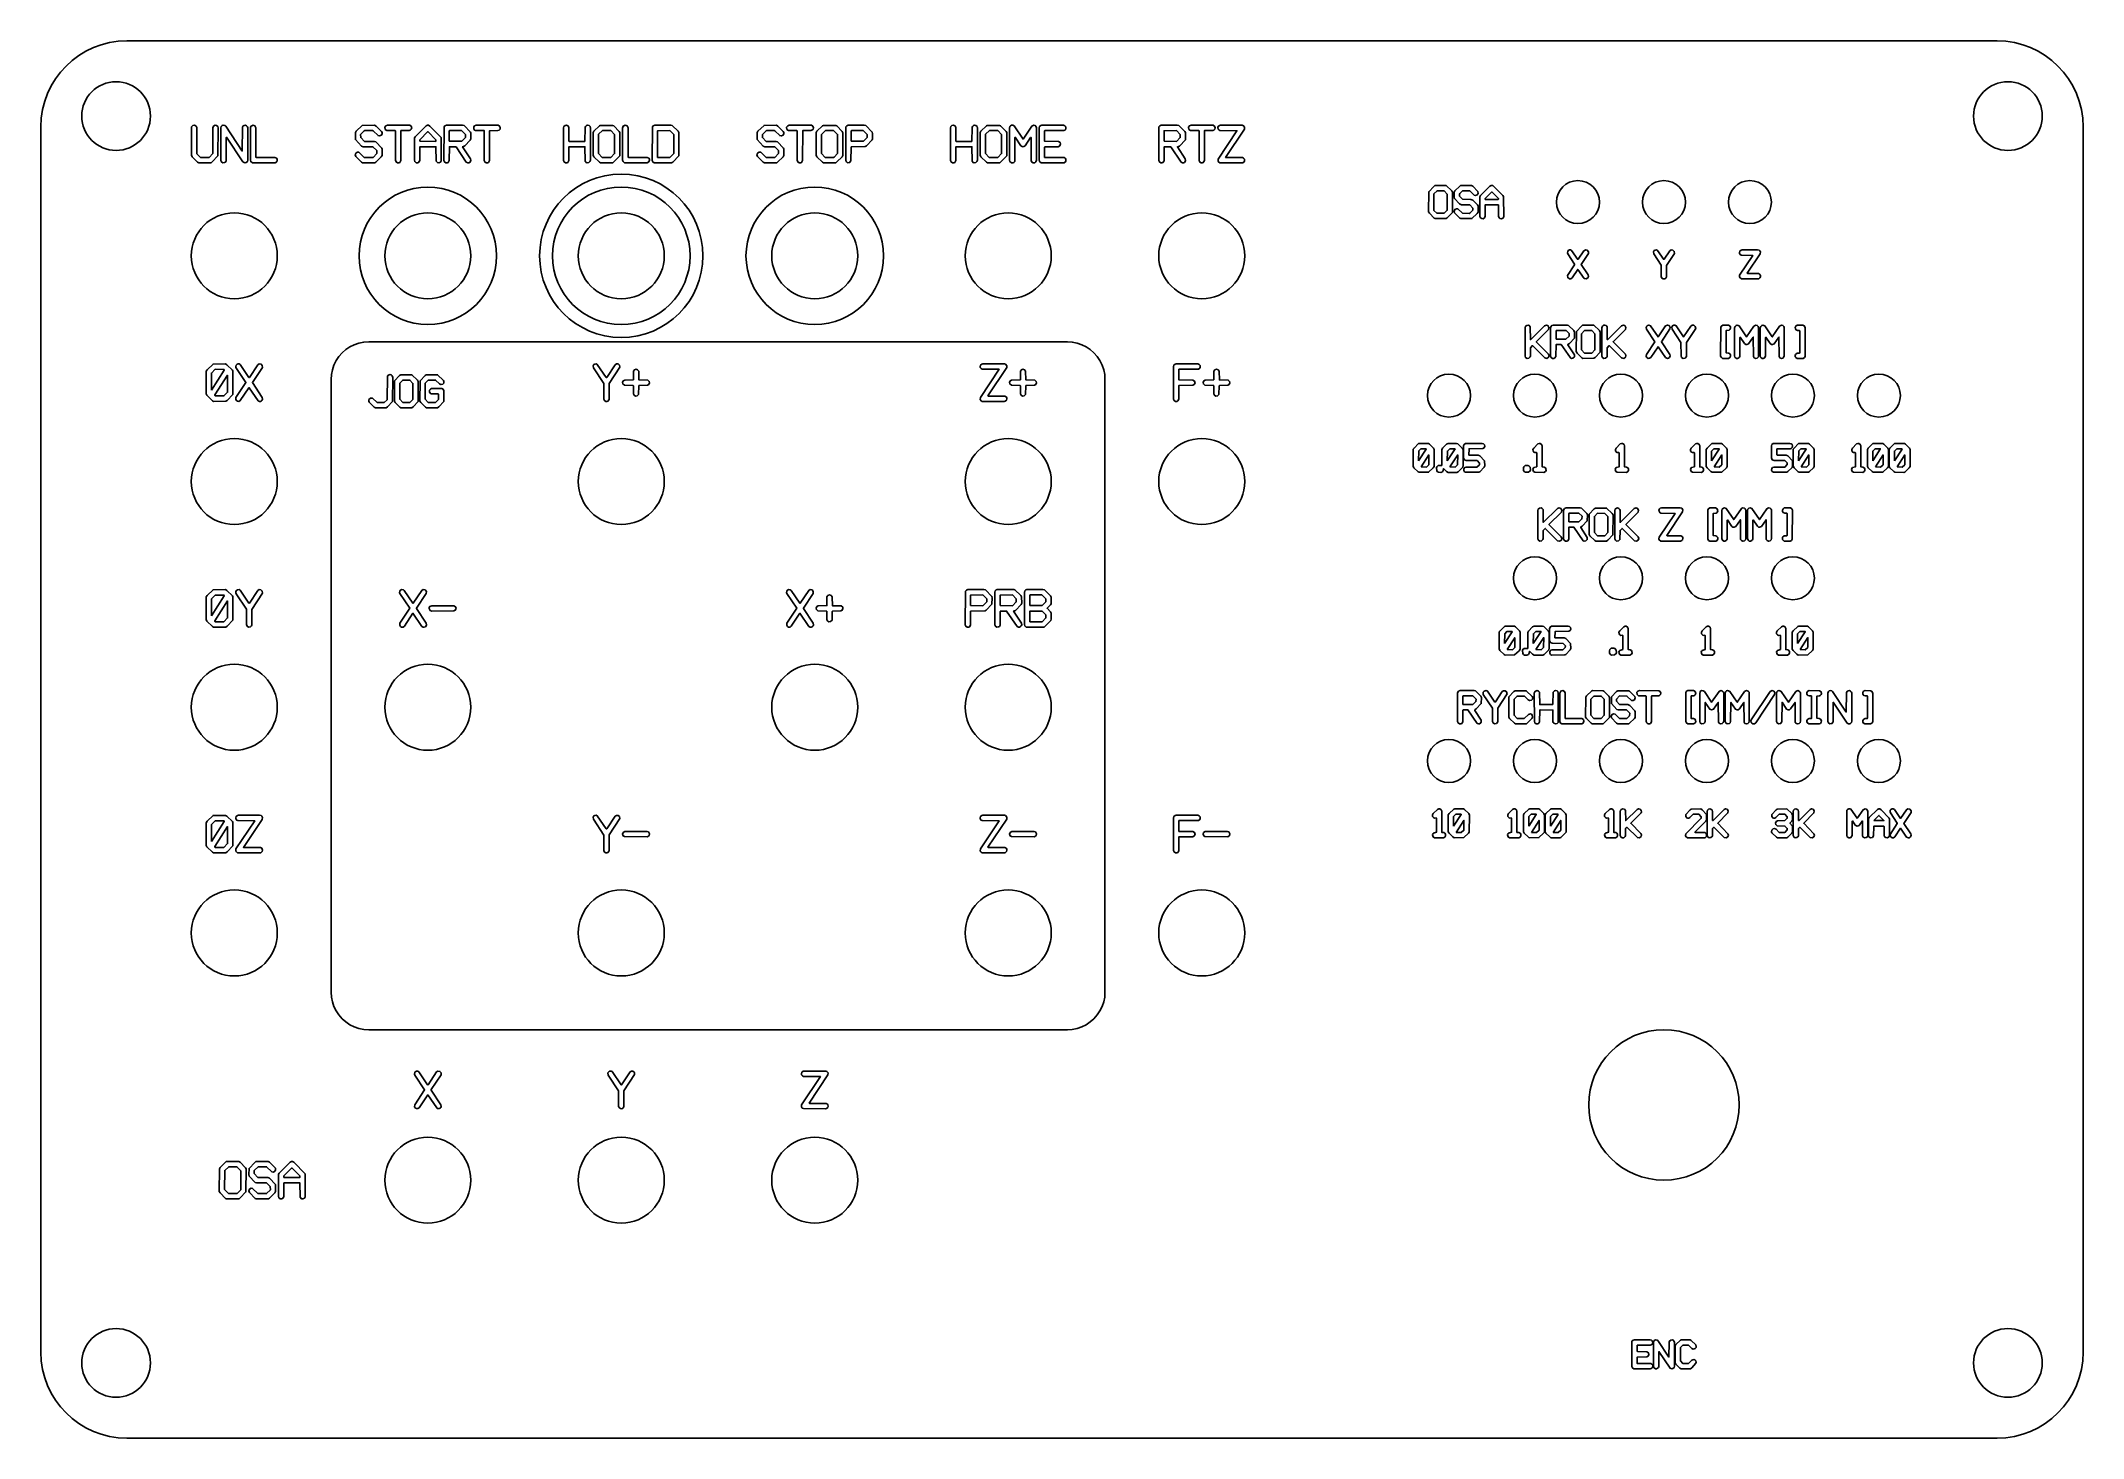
# Model space of a CAD drawing. Extents: x 0 to 95, y 0 to 65.
import ezdxf

# ---------------------------------------------------------------- set-up
doc = ezdxf.new("R2010")
doc.units = 0
for name, color, linetype in [('GRAVIRA', 5, 'CONTINUOUS'), ('OBRYS', 7, 'CONTINUOUS'), ('OTVORY', 1, 'CONTINUOUS')]:
    doc.layers.add(name, color=color, linetype=linetype)

msp = doc.modelspace()

# ---------------------------------------------------------------- linework, layer by layer
at = {"layer": 'GRAVIRA'}
for points in [[(7.342, 59.3294), (7.294, 59.3548), (7.038, 59.6102), (7.0025, 59.675), (7.0084, 60.995), (7.07, 61.0622), (7.142, 61.0738), (7.222, 61.0288), (7.2493, 60.963), (7.25, 59.763), (7.262, 59.7398), (7.422, 59.5798), (7.806, 59.575), (7.8272, 59.579), (8, 59.755), (8.0001, 60.955), (8.0118, 61.003), (8.054, 61.0529), (8.102, 61.0729), (8.174, 61.065), (8.2292, 61.019), (8.25, 60.947), (8.24, 59.651), (7.974, 59.3722), (7.918, 59.3326)], [(8.462, 59.3309), (8.406, 59.3677), (8.3759, 59.435), (8.375, 60.947), (8.3909, 61.011), (8.4389, 61.059), (8.486, 61.0742), (8.558, 61.0607), (8.598, 61.0276), (9.3694, 59.875), (9.3784, 60.979), (9.414, 61.0407), (9.454, 61.0662), (9.526, 61.0723), (9.5736, 61.051), (9.614, 61.0012), (9.6249, 60.955), (9.6248, 59.443), (9.606, 59.3838), (9.55, 59.3354), (9.502, 59.325), (9.454, 59.3338), (9.398, 59.3778), (8.6398, 60.515), (8.625, 60.499), (8.622, 59.4231), (8.59, 59.3633), (8.55, 59.3354)], [(9.838, 59.3306), (9.767, 59.387), (9.75, 59.451), (9.75, 60.939), (9.7556, 60.987), (9.782, 61.0335), (9.87, 61.0749), (9.958, 61.0435), (9.9999, 60.955), (10, 59.587), (10.022, 59.575), (10.886, 59.5745), (10.966, 59.5356), (10.9931, 59.491), (10.9998, 59.443), (10.974, 59.3737), (10.894, 59.3265)], [(14.967, 59.3294), (14.919, 59.3548), (14.6485, 59.627), (14.625, 59.699), (14.6603, 59.787), (14.727, 59.8229), (14.799, 59.815), (15.047, 59.5798), (15.431, 59.575), (15.4522, 59.579), (15.625, 59.755), (15.624, 59.899), (15.447, 60.075), (14.991, 60.0753), (14.919, 60.1048), (14.6342, 60.403), (14.631, 60.7382), (14.6682, 60.795), (14.951, 61.065), (15.527, 61.072), (15.591, 61.0358), (15.8469, 60.779), (15.871, 60.7313), (15.8738, 60.683), (15.839, 60.6123), (15.759, 60.5753), (15.687, 60.5921), (15.455, 60.8182), (15.431, 60.825), (15.071, 60.825), (15.047, 60.8202), (14.875, 60.643), (14.8778, 60.499), (15.055, 60.325), (15.511, 60.3245), (15.5763, 60.299), (15.863, 60.0034), (15.8749, 59.955), (15.871, 59.6688), (15.8378, 59.611), (15.583, 59.3566), (15.543, 59.3326)], [(16.591, 59.3297), (16.5281, 59.371), (16.5002, 59.443), (16.5, 60.811), (16.479, 60.825), (16.095, 60.8287), (16.0195, 60.883), (16.0034, 60.979), (16.055, 61.0535), (16.127, 61.075), (17.159, 61.0703), (17.223, 61.0276), (17.2499, 60.955), (17.231, 60.8838), (17.183, 60.8393), (17.135, 60.8254), (16.751, 60.8217), (16.7479, 59.427), (16.6958, 59.347), (16.647, 59.327)], [(17.463, 59.3306), (17.392, 59.387), (17.375, 59.451), (17.3794, 60.483), (17.4048, 60.531), (17.9165, 61.043), (17.983, 61.0738), (18.031, 61.0711), (18.0918, 61.035), (18.615, 60.499), (18.6211, 59.419), (18.583, 59.3566), (18.519, 59.3265), (18.447, 59.3368), (18.3842, 59.403), (18.375, 60.0719), (17.631, 60.075), (17.623, 59.4279), (17.5707, 59.347), (17.527, 59.328)], [(18.839, 59.3303), (18.783, 59.3654), (18.751, 59.4344), (18.7584, 60.995), (18.799, 61.0492), (18.871, 61.0749), (19.615, 61.075), (19.6861, 61.059), (19.9872, 60.755), (19.9998, 60.707), (19.9998, 60.443), (19.975, 60.3751), (19.719, 60.1172), (19.663, 60.0809), (19.615, 60.075), (19.9818, 59.515), (20, 59.451), (19.991, 59.4035), (19.9647, 59.363), (19.903, 59.3282), (19.855, 59.3266), (19.791, 59.3575), (19.3134, 60.067), (19.007, 60.075), (18.9979, 59.427), (18.9458, 59.347), (18.903, 59.3282)], [(19.0001, 60.331), (19.575, 60.3268), (19.75, 60.507), (19.7472, 60.651), (19.567, 60.825), (19.015, 60.825), (19, 60.811)], [(20.719, 59.3289), (20.655, 59.3688), (20.6259, 59.435), (20.623, 60.823), (20.215, 60.83), (20.1737, 60.851), (20.135, 60.9011), (20.1334, 60.995), (20.175, 61.05), (20.247, 61.075), (21.279, 61.0716), (21.3416, 61.035), (21.3732, 60.971), (21.3641, 60.899), (21.319, 60.8458), (21.255, 60.8251), (20.875, 60.819), (20.8729, 59.427), (20.823, 59.3485), (20.775, 59.3275)], [(24.4065, 59.3289), (24.3425, 59.3688), (24.3134, 59.435), (24.3125, 60.947), (24.3333, 61.019), (24.3825, 61.0622), (24.4545, 61.0738), (24.5185, 61.0452), (24.5569, 60.987), (24.5625, 60.339), (24.5825, 60.325), (25.3025, 60.325), (25.3143, 60.971), (25.3333, 61.019), (25.3825, 61.0622), (25.4305, 61.0748), (25.4986, 61.059), (25.5466, 61.011), (25.5625, 60.939), (25.5625, 59.451), (25.5425, 59.3823), (25.4865, 59.335), (25.4145, 59.3271), (25.3667, 59.347), (25.3217, 59.403), (25.3105, 60.075), (24.5665, 60.075), (24.5604, 59.427), (24.5105, 59.3485), (24.4625, 59.3275)], [(26.0305, 59.3292), (25.9825, 59.354), (25.7265, 59.6092), (25.69, 59.675), (25.6914, 60.731), (25.7265, 60.7908), (25.9825, 61.046), (26.0225, 61.0684), (26.5985, 61.0697), (26.646, 61.043), (26.9023, 60.787), (26.9336, 60.731), (26.9275, 59.651), (26.6603, 59.371), (26.6006, 59.331)], [(26.1103, 59.579), (26.5147, 59.579), (26.6875, 59.755), (26.6875, 60.643), (26.5105, 60.8245), (26.1265, 60.825), (25.9425, 60.6532), (25.9375, 59.763)], [(27.1505, 59.3306), (27.0795, 59.387), (27.0625, 59.451), (27.0625, 60.939), (27.0681, 60.987), (27.0945, 61.0335), (27.1825, 61.0749), (27.2705, 61.0435), (27.3124, 60.955), (27.3125, 59.587), (27.3345, 59.575), (28.1985, 59.5745), (28.2785, 59.5356), (28.3056, 59.491), (28.3123, 59.443), (28.2865, 59.3737), (28.2065, 59.3265)], [(28.5265, 59.3303), (28.4705, 59.3654), (28.4385, 59.4344), (28.4459, 60.995), (28.4865, 61.0492), (28.5585, 61.0749), (29.3025, 61.075), (29.3736, 61.059), (29.6465, 60.7928), (29.6836, 60.731), (29.6785, 59.6536), (29.3985, 59.3593), (29.3345, 59.327)], [(28.6881, 59.579), (29.2625, 59.5768), (29.4375, 59.755), (29.4375, 60.643), (29.2625, 60.8232), (28.6876, 60.819)], [(33.6545, 59.3294), (33.6065, 59.3548), (33.336, 59.627), (33.3125, 59.699), (33.3478, 59.787), (33.4145, 59.8229), (33.4865, 59.815), (33.7345, 59.5798), (34.1185, 59.575), (34.1397, 59.579), (34.3125, 59.755), (34.3115, 59.899), (34.1345, 60.075), (33.6785, 60.0753), (33.6065, 60.1048), (33.3217, 60.403), (33.3185, 60.7382), (33.3557, 60.795), (33.6385, 61.065), (34.2145, 61.072), (34.2785, 61.0358), (34.5344, 60.779), (34.5585, 60.7313), (34.5613, 60.683), (34.5265, 60.6123), (34.4465, 60.5753), (34.3745, 60.5921), (34.1425, 60.8182), (34.1185, 60.825), (33.7585, 60.825), (33.7345, 60.8202), (33.5625, 60.643), (33.5653, 60.499), (33.7425, 60.325), (34.1985, 60.3245), (34.2638, 60.299), (34.5505, 60.0034), (34.5624, 59.955), (34.5585, 59.6688), (34.5253, 59.611), (34.2705, 59.3566), (34.2305, 59.3326)], [(35.2785, 59.3297), (35.2156, 59.371), (35.1877, 59.443), (35.1875, 60.811), (35.1665, 60.825), (34.7825, 60.8287), (34.707, 60.883), (34.6909, 60.979), (34.7425, 61.0535), (34.8145, 61.075), (35.8465, 61.0703), (35.9105, 61.0276), (35.9374, 60.955), (35.9185, 60.8838), (35.8705, 60.8393), (35.8225, 60.8254), (35.4385, 60.8217), (35.4354, 59.427), (35.3833, 59.347), (35.3345, 59.327)], [(36.4065, 59.3289), (36.3585, 59.3532), (36.1025, 59.6082), (36.065, 59.675), (36.0664, 60.731), (36.1025, 60.7918), (36.3585, 61.0468), (36.3985, 61.0688), (36.9745, 61.0694), (37.021, 61.043), (37.2772, 60.787), (37.3104, 60.723), (37.3081, 59.667), (37.2705, 59.6062), (37.0305, 59.3662), (36.9757, 59.331)], [(36.4853, 59.579), (36.8705, 59.575), (36.8945, 59.5838), (37.0625, 59.763), (37.0597, 60.651), (36.8785, 60.825), (36.4945, 60.825), (36.3153, 60.651), (36.3125, 59.763)], [(37.5265, 59.3303), (37.4705, 59.3654), (37.4385, 59.4344), (37.4459, 60.995), (37.4865, 61.0492), (37.5585, 61.0749), (38.3025, 61.075), (38.3736, 61.059), (38.6747, 60.755), (38.6875, 60.683), (38.6873, 60.443), (38.6747, 60.395), (38.4065, 60.1172), (38.3505, 60.0809), (37.7025, 60.075), (37.6875, 60.059), (37.6813, 59.411), (37.6199, 59.339)], [(37.6876, 60.331), (38.2625, 60.3268), (38.4375, 60.507), (38.4347, 60.651), (38.2545, 60.825), (37.7025, 60.825), (37.6875, 60.811)], [(42.4065, 59.3289), (42.3425, 59.3688), (42.3134, 59.435), (42.3125, 60.947), (42.3333, 61.019), (42.3825, 61.0622), (42.4545, 61.0738), (42.5185, 61.0452), (42.5569, 60.987), (42.5625, 60.339), (42.5825, 60.325), (43.3025, 60.325), (43.3143, 60.971), (43.3333, 61.019), (43.3825, 61.0622), (43.4305, 61.0748), (43.4986, 61.059), (43.5466, 61.011), (43.5625, 60.939), (43.5625, 59.451), (43.5425, 59.3823), (43.4865, 59.335), (43.4145, 59.3271), (43.3667, 59.347), (43.3217, 59.403), (43.3105, 60.075), (42.5665, 60.075), (42.5604, 59.427), (42.5105, 59.3485), (42.4625, 59.3275)], [(44.0305, 59.3292), (43.9825, 59.354), (43.7265, 59.6092), (43.69, 59.675), (43.6914, 60.731), (43.7265, 60.7908), (43.9825, 61.046), (44.0225, 61.0684), (44.5985, 61.0697), (44.646, 61.043), (44.9023, 60.787), (44.9336, 60.731), (44.9275, 59.651), (44.6603, 59.371), (44.6006, 59.331)], [(44.1103, 59.579), (44.5147, 59.579), (44.6875, 59.755), (44.6875, 60.643), (44.5105, 60.8245), (44.1265, 60.825), (43.9425, 60.6532), (43.9375, 59.763)], [(45.1505, 59.3306), (45.0795, 59.387), (45.0625, 59.451), (45.0625, 60.939), (45.0784, 61.011), (45.1105, 61.0484), (45.1585, 61.0716), (45.2065, 61.0735), (45.2705, 61.0435), (45.6864, 60.427), (46.0945, 61.0335), (46.1825, 61.0749), (46.2545, 61.0555), (46.3007, 61.003), (46.3124, 60.955), (46.3123, 59.443), (46.2865, 59.3737), (46.2305, 59.3326), (46.1585, 59.3284), (46.0978, 59.363), (46.0646, 59.427), (46.0625, 60.507), (46.0424, 60.507), (45.7791, 60.115), (45.6945, 60.0752), (45.6465, 60.0819), (45.5905, 60.1212), (45.3273, 60.515), (45.3125, 60.499), (45.3123, 59.443), (45.2997, 59.395), (45.2545, 59.3445), (45.2065, 59.3265)], [(46.5265, 59.3303), (46.4545, 59.387), (46.4375, 59.459), (46.4375, 60.947), (46.4583, 61.019), (46.5105, 61.0637), (46.5585, 61.0749), (47.5665, 61.0749), (47.6361, 61.051), (47.6785, 60.9965), (47.6845, 60.923), (47.6559, 60.867), (47.5905, 60.8282), (46.7025, 60.825), (46.6875, 60.811), (46.6876, 60.331), (47.3345, 60.323), (47.4125, 60.275), (47.4375, 60.203), (47.4065, 60.1177), (47.3265, 60.0758), (46.7025, 60.075), (46.6875, 60.059), (46.6875, 59.603), (46.6881, 59.579), (46.7105, 59.575), (47.5985, 59.5697), (47.6413, 59.547), (47.6806, 59.491), (47.6836, 59.419), (47.6625, 59.3751), (47.6065, 59.333), (47.5585, 59.325)], [(52.094, 59.3289), (52.03, 59.3688), (52.0009, 59.435), (52.0084, 60.995), (52.0514, 61.051), (52.118, 61.0748), (52.862, 61.075), (52.934, 61.0602), (53.214, 60.7878), (53.246, 60.7313), (53.2498, 60.443), (53.238, 60.3966), (52.9585, 60.107), (52.87, 60.075), (53.2362, 59.507), (53.2491, 59.435), (53.2329, 59.387), (53.198, 59.3485), (53.15, 59.3275), (53.102, 59.3271), (53.038, 59.3603), (52.558, 60.075), (52.27, 60.075), (52.25, 60.067), (52.2461, 59.419), (52.198, 59.3485), (52.15, 59.3275)], [(52.25, 60.331), (52.822, 60.3253), (52.9972, 60.499), (53, 60.643), (52.822, 60.8247), (52.25, 60.819)], [(53.966, 59.3297), (53.9031, 59.371), (53.8752, 59.443), (53.875, 60.811), (53.854, 60.825), (53.47, 60.8287), (53.3945, 60.883), (53.3784, 60.979), (53.43, 61.0535), (53.502, 61.075), (54.534, 61.0703), (54.598, 61.0276), (54.6249, 60.955), (54.606, 60.8838), (54.558, 60.8393), (54.51, 60.8254), (54.126, 60.8217), (54.1229, 59.427), (54.0708, 59.347), (54.022, 59.327)], [(54.838, 59.3306), (54.782, 59.3665), (54.758, 59.4062), (54.76, 59.499), (55.6374, 60.819), (54.846, 60.8284), (54.79, 60.8584), (54.7609, 60.899), (54.7518, 60.971), (54.7708, 61.019), (54.822, 61.0632), (54.87, 61.0749), (55.878, 61.075), (55.9486, 61.051), (55.9966, 60.979), (55.982, 60.8855), (55.1116, 59.579), (55.902, 59.572), (55.95, 59.55), (55.9931, 59.491), (55.9961, 59.419), (55.974, 59.3737), (55.918, 59.3326), (55.87, 59.325)], [(17.625, 60.331), (18.367, 60.325), (18.375, 60.395), (18.0102, 60.763), (17.9898, 60.763), (17.639, 60.4122), (17.625, 60.395)], [(64.86, 56.7291), (64.812, 56.7537), (64.588, 56.9769), (64.5523, 57.043), (64.5586, 57.979), (64.7919, 58.227), (64.8478, 58.267), (65.3688, 58.267), (65.6327, 58.019), (65.6648, 57.955), (65.6572, 57.019), (65.4228, 56.771), (65.364, 56.7312)], [(64.9394, 56.979), (65.276, 56.9778), (65.4167, 57.123), (65.4167, 57.867), (65.2792, 58.019), (64.948, 58.025), (64.8015, 57.883), (64.8034, 57.115)], [(66.052, 56.729), (66.004, 56.7534), (65.7643, 56.995), (65.7417, 57.067), (65.7783, 57.155), (65.844, 57.1896), (65.916, 57.1815), (66.1311, 56.979), (66.444, 56.975), (66.468, 56.9781), (66.6083, 57.123), (66.6083, 57.219), (66.4689, 57.371), (66.084, 57.375), (65.996, 57.4106), (65.756, 57.6586), (65.7417, 57.723), (65.7452, 57.963), (65.78, 58.0234), (66.004, 58.2466), (66.044, 58.2686), (66.548, 58.271), (66.6084, 58.235), (66.844, 57.9913), (66.8535, 57.899), (66.812, 57.8362), (66.74, 57.8085), (66.668, 57.8268), (66.4709, 58.019), (66.156, 58.025), (66.132, 58.0219), (66.004, 57.8939), (65.9917, 57.875), (65.9917, 57.779), (66.132, 57.6281), (66.516, 57.625), (66.604, 57.5894), (66.828, 57.3649), (66.8519, 57.323), (66.8543, 57.035), (66.8144, 56.971), (66.564, 56.7343)], [(67.028, 56.7287), (66.964, 56.768), (66.9342, 56.835), (66.9371, 57.747), (66.972, 57.8071), (67.404, 58.2391), (67.468, 58.2727), (67.5355, 58.267), (67.5751, 58.243), (68.0074, 57.811), (68.044, 57.755), (68.0461, 56.819), (68.0062, 56.755), (67.94, 56.7259), (67.868, 56.7388), (67.8128, 56.795), (67.8002, 56.843), (67.8, 57.371), (67.204, 57.375), (67.1836, 57.371), (67.18, 56.8216), (67.132, 56.749), (67.084, 56.7277)], [(67.185, 57.627), (67.788, 57.625), (67.8, 57.643), (67.7979, 57.667), (67.4939, 57.971), (67.188, 57.6696)], [(71.1023, 53.9289), (71.0254, 53.987), (71.0128, 54.083), (71.3411, 54.587), (71.3424, 54.611), (71.0231, 55.091), (71.0088, 55.139), (71.0223, 55.2074), (71.0499, 55.243), (71.1103, 55.2729), (71.1583, 55.2725), (71.2063, 55.2515), (71.4936, 54.835), (71.5171, 54.851), (71.7743, 55.2342), (71.8623, 55.2749), (71.9343, 55.2551), (71.9883, 55.179), (71.984, 55.107), (71.6536, 54.595), (71.9734, 54.115), (71.9915, 54.043), (71.9663, 53.9746), (71.8863, 53.9266), (71.7959, 53.947), (71.4943, 54.3662), (71.2303, 53.9712), (71.1743, 53.9319)], [(75.4623, 53.9308), (75.4063, 53.9673), (75.3759, 54.035), (75.3744, 54.563), (75.0231, 55.091), (75.0139, 55.187), (75.0499, 55.243), (75.0895, 55.267), (75.1583, 55.2725), (75.2063, 55.2515), (75.4936, 54.835), (75.5171, 54.851), (75.7743, 55.2342), (75.8383, 55.2717), (75.9103, 55.2671), (75.9799, 55.203), (75.984, 55.107), (75.625, 54.547), (75.6211, 54.019), (75.5897, 53.963), (75.5503, 53.9356)], [(79.1023, 53.9289), (79.0254, 53.987), (79.0092, 54.035), (79.0221, 54.107), (79.6291, 55.019), (79.1023, 55.0289), (79.0571, 55.051), (79.016, 55.107), (79.0084, 55.155), (79.0303, 55.2208), (79.0863, 55.2658), (79.1343, 55.275), (79.8543, 55.275), (79.9263, 55.2598), (79.9651, 55.227), (79.9883, 55.179), (79.9743, 55.0866), (79.3749, 54.187), (79.3983, 54.175), (79.9023, 54.1698), (79.9455, 54.147), (79.9847, 54.091), (79.9878, 54.019), (79.9663, 53.9746), (79.9103, 53.9329), (79.8623, 53.925)], [(69.1315, 50.2289), (69.0675, 50.2688), (69.0384, 50.335), (69.0376, 51.655), (69.0595, 51.7208), (69.1155, 51.7658), (69.1875, 51.7725), (69.2355, 51.7515), (69.2791, 51.695), (69.2875, 51.095), (69.9475, 51.7446), (70.0355, 51.7748), (70.1027, 51.751), (70.1524, 51.671), (70.1315, 51.5783), (69.5569, 50.999), (70.1306, 50.423), (70.1542, 50.351), (70.132, 50.279), (70.0515, 50.227), (69.9584, 50.247), (69.3795, 50.8229), (69.2875, 50.727), (69.2873, 50.343), (69.2755, 50.2966), (69.2115, 50.235)], [(70.3235, 50.2288), (70.2595, 50.2684), (70.2301, 50.335), (70.2293, 51.655), (70.241, 51.703), (70.2835, 51.7531), (70.3555, 51.775), (71.0035, 51.775), (71.0675, 51.7578), (71.3118, 51.519), (71.3439, 51.455), (71.3355, 51.167), (71.0999, 50.919), (71.0355, 50.879), (71.0344, 50.855), (71.3358, 50.399), (71.3367, 50.303), (71.2675, 50.234), (71.1955, 50.2276), (71.1501, 50.247), (70.7155, 50.875), (70.4995, 50.875), (70.4793, 50.871), (70.4755, 50.3201), (70.4275, 50.2488), (70.3795, 50.2276)], [(70.4807, 51.127), (70.9395, 51.125), (71.0904, 51.263), (71.0944, 51.383), (70.9475, 51.525), (70.4915, 51.525), (70.4792, 51.503)], [(71.7315, 50.2289), (71.6835, 50.2532), (71.4595, 50.4762), (71.4231, 50.543), (71.4295, 51.479), (71.6627, 51.727), (71.7187, 51.767), (72.2397, 51.767), (72.5035, 51.519), (72.5356, 51.455), (72.528, 50.519), (72.2936, 50.271), (72.2355, 50.2315)], [(71.8103, 50.479), (72.1475, 50.4784), (72.2875, 50.623), (72.2875, 51.367), (72.1501, 51.519), (71.8115, 51.5222), (71.6708, 51.375), (71.6708, 50.631)], [(72.6995, 50.2309), (72.6435, 50.2677), (72.6134, 50.335), (72.6126, 51.655), (72.6355, 51.7222), (72.6915, 51.7662), (72.7395, 51.775), (72.8111, 51.751), (72.8515, 51.7012), (72.8624, 51.655), (72.8625, 51.103), (72.8835, 51.1061), (73.5235, 51.7455), (73.6115, 51.7748), (73.6778, 51.751), (73.7274, 51.671), (73.7075, 51.5797), (73.1319, 50.999), (73.7056, 50.423), (73.7292, 50.351), (73.7075, 50.2797), (73.6275, 50.2272), (73.5334, 50.247), (72.9555, 50.8219), (72.8625, 50.727), (72.8533, 50.303), (72.7875, 50.2354)], [(74.7635, 50.2293), (74.6879, 50.287), (74.6717, 50.335), (74.6835, 50.4047), (75.0729, 50.991), (74.6856, 51.591), (74.6715, 51.663), (74.6974, 51.727), (74.7315, 51.7572), (74.7955, 51.775), (74.8793, 51.743), (75.2254, 51.231), (75.579, 51.743), (75.6675, 51.7749), (75.7361, 51.751), (75.7857, 51.671), (75.7766, 51.599), (75.3854, 50.991), (75.7693, 50.415), (75.7873, 50.343), (75.7635, 50.2764), (75.7075, 50.2334), (75.6595, 50.225), (75.5728, 50.263), (75.2275, 50.7722), (74.8927, 50.271), (74.8355, 50.2315)], [(76.3875, 50.2295), (76.324, 50.271), (76.296, 50.343), (76.2926, 50.967), (75.8773, 51.591), (75.8675, 51.6848), (75.904, 51.743), (75.9635, 51.7727), (76.0115, 51.7727), (76.071, 51.743), (76.4171, 51.231), (76.7555, 51.7267), (76.8102, 51.767), (76.8835, 51.7715), (76.9584, 51.719), (76.9762, 51.623), (76.5491, 50.967), (76.5419, 50.319), (76.4835, 50.2419)], [(78.2275, 50.23), (78.1715, 50.2643), (78.1384, 50.335), (78.1409, 51.679), (78.1709, 51.735), (78.2355, 51.772), (78.4995, 51.7733), (78.5776, 51.727), (78.6008, 51.679), (78.6027, 51.631), (78.5726, 51.567), (78.5315, 51.5365), (78.3875, 51.519), (78.3875, 50.487), (78.5075, 50.4717), (78.5555, 50.449), (78.5955, 50.3956), (78.602, 50.327), (78.5689, 50.263), (78.5075, 50.2283)], [(78.8755, 50.2306), (78.8045, 50.287), (78.7875, 50.351), (78.7875, 51.647), (78.8083, 51.719), (78.8595, 51.7632), (78.9075, 51.7749), (78.9955, 51.7435), (79.3439, 51.231), (79.6876, 51.735), (79.7715, 51.7748), (79.8403, 51.759), (79.8883, 51.711), (79.9035, 51.663), (79.904, 50.343), (79.8915, 50.2952), (79.8435, 50.2428), (79.7715, 50.2252), (79.6995, 50.2537), (79.6604, 50.311), (79.6542, 51.223), (79.4355, 50.9129), (79.3555, 50.8754), (79.3075, 50.881), (79.2515, 50.918), (79.0523, 51.215), (79.0375, 51.199), (79.0366, 50.335), (79.0205, 50.287), (78.9875, 50.25), (78.9235, 50.2255)], [(80.0675, 50.2305), (79.9962, 50.287), (79.9792, 50.351), (79.9792, 51.647), (80, 51.719), (80.0515, 51.7634), (80.0995, 51.7749), (80.1875, 51.7432), (80.536, 51.231), (80.8792, 51.735), (80.9635, 51.7748), (81.0319, 51.759), (81.0799, 51.711), (81.0952, 51.663), (81.0956, 50.343), (81.0835, 50.2959), (81.0355, 50.243), (80.9635, 50.2252), (80.8915, 50.2534), (80.8521, 50.311), (80.8458, 51.223), (80.6275, 50.9133), (80.5475, 50.8754), (80.4995, 50.8809), (80.4435, 50.9176), (80.2439, 51.215), (80.2292, 51.199), (80.2283, 50.335), (80.1795, 50.2503), (80.1155, 50.2255)], [(81.6915, 50.2308), (81.6355, 50.2673), (81.6115, 50.308), (81.6045, 50.359), (81.6179, 50.407), (81.6915, 50.4692), (81.8115, 50.475), (81.8208, 50.495), (81.8208, 51.503), (81.8115, 51.525), (81.7155, 51.5257), (81.6435, 51.559), (81.6151, 51.599), (81.6059, 51.671), (81.6355, 51.7327), (81.6995, 51.7714), (81.9635, 51.7737), (82.0275, 51.7446), (82.0702, 51.663), (82.0675, 50.3216), (82.0356, 50.263), (81.9715, 50.2277)], [(47.75, 19), (47.9784, 19.015), (48.2029, 19.0596), (48.4197, 19.1332), (48.625, 19.2345), (48.8153, 19.3616), (48.9874, 19.5126), (49.1384, 19.6847), (49.2655, 19.875), (49.3668, 20.0803), (49.4404, 20.2971), (49.485, 20.5216), (49.5, 20.75), (49.5, 49.25), (49.485, 49.4784), (49.4404, 49.7029), (49.3668, 49.9197), (49.2655, 50.125), (49.1384, 50.3153), (48.9874, 50.4874), (48.8153, 50.6384), (48.625, 50.7655), (48.4197, 50.8668), (48.2029, 50.9404), (47.9784, 50.985), (47.75, 51), (15.25, 51), (15.0216, 50.985), (14.7971, 50.9404), (14.5803, 50.8668), (14.375, 50.7655), (14.1847, 50.6384), (14.0126, 50.4874), (13.8616, 50.3153), (13.7345, 50.125), (13.6332, 49.9197), (13.5596, 49.7029), (13.515, 49.4784), (13.5, 49.25), (13.5, 20.75), (13.515, 20.5216), (13.5596, 20.2971), (13.6332, 20.0803), (13.7345, 19.875), (13.8616, 19.6847), (14.0126, 19.5126), (14.1847, 19.3616), (14.375, 19.2345), (14.5803, 19.1332), (14.7971, 19.0596), (15.0216, 19.015), (15.25, 19)], [(8.0295, 48.2294), (7.9815, 48.2548), (7.7255, 48.5102), (7.69, 48.575), (7.6914, 49.631), (7.7307, 49.695), (8.0135, 49.965), (8.5895, 49.972), (8.6535, 49.9358), (8.9094, 49.679), (8.9335, 49.6313), (8.9275, 48.551), (8.6615, 48.2722), (8.6055, 48.2326)], [(7.9404, 48.751), (8.5335, 49.6801), (8.5175, 49.7182), (8.1095, 49.7202), (7.9375, 49.543)], [(8.1105, 48.479), (8.5147, 48.479), (8.6875, 48.655), (8.6875, 49.447), (8.096, 48.527), (8.0863, 48.503)], [(9.1495, 48.2309), (9.0935, 48.2677), (9.0695, 48.3089), (9.0628, 48.359), (9.0763, 48.407), (9.5353, 49.103), (9.0734, 49.799), (9.0625, 49.847), (9.0784, 49.911), (9.1264, 49.959), (9.1735, 49.9742), (9.2215, 49.9703), (9.2695, 49.9443), (9.6757, 49.343), (9.6993, 49.343), (10.0959, 49.935), (10.1575, 49.9713), (10.2486, 49.959), (10.3007, 49.903), (10.3049, 49.807), (9.8397, 49.103), (10.2987, 48.407), (10.3116, 48.335), (10.2954, 48.287), (10.2615, 48.2493), (10.2135, 48.2277), (10.1655, 48.227), (10.1015, 48.2593), (9.6953, 48.863), (9.6744, 48.855), (9.2775, 48.2633), (9.2135, 48.2277)], [(15.56, 47.9291), (15.512, 47.9537), (15.2726, 48.195), (15.2523, 48.243), (15.2597, 48.315), (15.328, 48.3825), (15.424, 48.3817), (15.6394, 48.179), (15.664, 48.175), (15.976, 48.1778), (16.104, 48.3058), (16.1167, 48.323), (16.12, 49.3786), (16.1432, 49.427), (16.1978, 49.467), (16.248, 49.4748), (16.296, 49.4626), (16.3459, 49.419), (16.3667, 49.347), (16.3572, 48.219), (16.1228, 47.971), (16.064, 47.9312)], [(16.752, 47.929), (16.704, 47.9534), (16.48, 48.1766), (16.4439, 48.243), (16.4503, 49.179), (16.6836, 49.427), (16.7395, 49.467), (17.2605, 49.467), (17.5243, 49.219), (17.5564, 49.155), (17.5489, 48.219), (17.3144, 47.971), (17.256, 47.9314)], [(17.944, 47.9289), (17.896, 47.9532), (17.672, 48.1762), (17.6356, 48.243), (17.642, 49.179), (17.8752, 49.427), (17.9312, 49.467), (18.4522, 49.467), (18.7288, 49.203), (18.7481, 49.155), (18.7394, 49.083), (18.696, 49.0305), (18.608, 49.0095), (18.5386, 49.043), (18.3626, 49.219), (18.024, 49.2222), (17.8833, 49.075), (17.8833, 48.331), (18.0228, 48.179), (18.36, 48.1784), (18.5, 48.323), (18.5, 48.563), (18.48, 48.575), (18.144, 48.5845), (18.0767, 48.651), (18.0758, 48.747), (18.12, 48.8024), (18.168, 48.8227), (18.648, 48.8229), (18.712, 48.7897), (18.7479, 48.723), (18.7405, 48.219), (18.5061, 47.971), (18.448, 47.9315)], [(26.2775, 48.23), (26.2215, 48.2643), (26.1884, 48.335), (26.1875, 49.055), (25.7015, 49.7926), (25.6931, 49.887), (25.729, 49.943), (25.7687, 49.967), (25.8375, 49.9725), (25.8855, 49.9515), (26.3007, 49.343), (26.3243, 49.343), (26.7209, 49.935), (26.7815, 49.9711), (26.8535, 49.9681), (26.9216, 49.911), (26.9335, 49.8189), (26.4381, 49.063), (26.4336, 48.319), (26.3815, 48.2458), (26.3335, 48.2268)], [(27.6615, 48.4777), (27.5998, 48.511), (27.5655, 48.573), (27.5625, 48.959), (27.5495, 48.975), (27.1436, 48.983), (27.0775, 49.0407), (27.063, 49.111), (27.0935, 49.1824), (27.1575, 49.2213), (27.5625, 49.231), (27.5687, 49.639), (27.6135, 49.7007), (27.6855, 49.725), (27.7575, 49.7036), (27.8086, 49.631), (27.8215, 49.225), (28.2295, 49.2177), (28.2977, 49.159), (28.3118, 49.087), (28.2791, 49.015), (28.2135, 48.9777), (27.8295, 48.975), (27.8125, 48.959), (27.8025, 48.551), (27.7335, 48.4838)], [(43.7815, 48.2289), (43.7335, 48.2532), (43.6937, 48.311), (43.7013, 48.407), (44.5735, 49.722), (43.7815, 49.7289), (43.7362, 49.751), (43.6951, 49.807), (43.6876, 49.855), (43.7095, 49.9208), (43.7655, 49.9658), (43.8135, 49.975), (44.8215, 49.9747), (44.8695, 49.9612), (44.9319, 49.887), (44.9266, 49.799), (44.0541, 48.487), (44.0775, 48.475), (44.8437, 48.471), (44.9015, 48.4377), (44.9275, 48.399), (44.9375, 48.351), (44.9175, 48.2823), (44.8615, 48.235), (44.8135, 48.225)], [(45.6615, 48.4777), (45.5998, 48.511), (45.5655, 48.573), (45.5625, 48.959), (45.5495, 48.975), (45.1436, 48.983), (45.0775, 49.0407), (45.063, 49.111), (45.0935, 49.1824), (45.1575, 49.2213), (45.5625, 49.231), (45.5687, 49.639), (45.6135, 49.7007), (45.6855, 49.725), (45.7575, 49.7036), (45.8086, 49.631), (45.8215, 49.225), (46.2295, 49.2177), (46.2977, 49.159), (46.3118, 49.087), (46.2791, 49.015), (46.2135, 48.9777), (45.8295, 48.975), (45.8125, 48.959), (45.8025, 48.551), (45.7335, 48.4838)], [(52.7815, 48.2289), (52.7175, 48.2688), (52.6884, 48.335), (52.6875, 49.847), (52.7083, 49.919), (52.7575, 49.9622), (52.8055, 49.9748), (53.8135, 49.975), (53.8855, 49.9515), (53.9291, 49.895), (53.9345, 49.823), (53.9125, 49.775), (53.8535, 49.7319), (52.9415, 49.7243), (52.9415, 49.2257), (53.5895, 49.222), (53.6615, 49.1763), (53.6868, 49.087), (53.6541, 49.015), (53.5895, 48.978), (52.9415, 48.975), (52.9354, 48.327), (52.8855, 48.2485), (52.8375, 48.2275)], [(54.6615, 48.4777), (54.5998, 48.511), (54.5655, 48.573), (54.5625, 48.959), (54.5495, 48.975), (54.1436, 48.983), (54.0775, 49.0407), (54.063, 49.111), (54.0935, 49.1824), (54.1575, 49.2213), (54.5625, 49.231), (54.5687, 49.639), (54.6135, 49.7007), (54.6855, 49.725), (54.7575, 49.7036), (54.8086, 49.631), (54.8215, 49.225), (55.2295, 49.2177), (55.2977, 49.159), (55.3118, 49.087), (55.2791, 49.015), (55.2135, 48.9777), (54.8295, 48.975), (54.8125, 48.959), (54.8025, 48.551), (54.7335, 48.4838)], [(16.8311, 48.179), (17.168, 48.1781), (17.3083, 48.323), (17.3083, 49.067), (17.1709, 49.219), (16.832, 49.2219), (16.6917, 49.075), (16.6917, 48.331)], [(64.113, 44.9287), (64.065, 44.9526), (63.873, 45.1436), (63.837, 45.211), (63.8404, 46.003), (63.8756, 46.059), (64.089, 46.2626), (64.137, 46.2748), (64.545, 46.27), (64.593, 46.2435), (64.785, 46.0516), (64.8167, 45.987), (64.8123, 45.195), (64.769, 45.1322), (64.553, 44.9326)], [(64.085, 45.467), (64.441, 46.0125), (64.425, 46.025), (64.1891, 46.019), (64.0931, 45.923)], [(64.2069, 45.179), (64.449, 45.175), (64.5662, 45.283), (64.561, 45.7354)], [(65.009, 44.9293), (64.961, 44.9545), (64.9294, 44.995), (64.9177, 45.139), (64.9341, 45.187), (64.993, 45.2385), (65.161, 45.2396), (65.1733, 45.259), (65.1739, 45.979), (65.201, 46.0451), (65.393, 46.2381), (65.457, 46.2725), (65.841, 46.275), (65.9094, 46.259), (66.121, 46.0541), (66.155, 45.987), (66.1567, 45.243), (66.14, 45.171), (65.9296, 44.955), (65.865, 44.9261), (65.457, 44.9275), (65.393, 44.9619), (65.249, 45.1059), (65.2338, 45.011), (65.1962, 44.955), (65.129, 44.9258)], [(65.4233, 45.459), (65.7835, 46.019), (65.545, 46.025), (65.425, 45.9166)], [(65.5454, 45.179), (65.785, 45.175), (65.9046, 45.283), (65.9067, 45.739)], [(66.273, 44.9296), (66.2254, 44.955), (66.1856, 45.019), (66.1886, 45.091), (66.233, 45.151), (66.297, 45.1746), (66.801, 45.175), (66.9129, 45.283), (66.915, 45.355), (66.809, 45.4709), (66.305, 45.475), (66.217, 45.5129), (66.1817, 45.603), (66.1818, 46.155), (66.2082, 46.227), (66.2628, 46.267), (66.313, 46.275), (67.033, 46.275), (67.1011, 46.259), (67.1491, 46.211), (67.1645, 46.139), (67.14, 46.075), (67.081, 46.0319), (66.433, 46.0222), (66.4317, 45.731), (66.865, 45.7247), (66.9329, 45.699), (67.153, 45.47), (67.165, 45.235), (67.145, 45.1656), (66.9379, 44.955), (66.897, 44.9317)], [(69.4965, 44.9289), (69.4325, 44.9688), (69.4028, 45.059), (69.4163, 45.107), (69.4485, 45.1469), (69.5858, 45.187), (69.5858, 45.835), (69.5685, 45.8486), (69.4965, 45.8456), (69.4521, 45.867), (69.4104, 45.923), (69.4058, 45.995), (69.4405, 46.0564), (69.6325, 46.2474), (69.6965, 46.2742), (69.7445, 46.2704), (69.8085, 46.228), (69.8352, 46.163), (69.8361, 45.179), (69.9253, 45.171), (69.9845, 45.1364), (70.0122, 45.091), (70.0153, 45.019), (69.9839, 44.963), (69.9205, 44.9278)], [(73.3315, 44.9289), (73.2675, 44.9688), (73.2378, 45.059), (73.2513, 45.107), (73.2835, 45.1469), (73.4208, 45.187), (73.4208, 45.835), (73.4035, 45.8486), (73.3315, 45.8456), (73.2871, 45.867), (73.2454, 45.923), (73.2408, 45.995), (73.2755, 46.0564), (73.4675, 46.2474), (73.5315, 46.2742), (73.5795, 46.2704), (73.6435, 46.228), (73.6702, 46.163), (73.6711, 45.179), (73.7603, 45.171), (73.8195, 45.1364), (73.8472, 45.091), (73.8503, 45.019), (73.8189, 44.963), (73.7555, 44.9278)], [(76.8273, 44.9289), (76.7633, 44.9688), (76.7337, 45.059), (76.7471, 45.107), (76.7793, 45.1469), (76.9167, 45.187), (76.9167, 45.835), (76.8993, 45.8486), (76.8273, 45.8456), (76.783, 45.867), (76.7412, 45.923), (76.7366, 45.995), (76.7713, 46.0564), (76.9633, 46.2474), (77.0273, 46.2742), (77.0753, 46.2704), (77.1393, 46.228), (77.166, 46.163), (77.167, 45.179), (77.2561, 45.171), (77.3153, 45.1364), (77.3431, 45.091), (77.3461, 45.019), (77.3147, 44.963), (77.2513, 44.9278)], [(77.7393, 44.9302), (77.6833, 44.9649), (77.5073, 45.1409), (77.4704, 45.203), (77.4699, 45.995), (77.5072, 46.059), (77.7233, 46.2638), (77.7713, 46.2749), (78.1793, 46.2692), (78.2251, 46.243), (78.4172, 46.051), (78.4483, 45.987), (78.444, 45.195), (78.4074, 45.139), (78.1873, 44.9336)], [(77.7187, 45.467), (78.0673, 46.0041), (78.0673, 46.025), (77.8273, 46.0246), (77.7171, 45.915)], [(77.8386, 45.179), (78.0753, 45.175), (78.1953, 45.2804), (78.196, 45.739)], [(80.5982, 44.9289), (80.5342, 44.9688), (80.5051, 45.035), (80.5179, 45.107), (80.5502, 45.1469), (80.6222, 45.1748), (81.1262, 45.1752), (81.2375, 45.291), (81.2374, 45.363), (81.1262, 45.475), (80.6222, 45.4752), (80.5376, 45.515), (80.5042, 45.603), (80.5043, 46.155), (80.5262, 46.2208), (80.5822, 46.2658), (80.6302, 46.275), (81.3502, 46.275), (81.4222, 46.2598), (81.461, 46.227), (81.4874, 46.155), (81.4702, 46.0866), (81.4142, 46.0362), (81.3662, 46.0251), (80.7662, 46.025), (80.7542, 46.003), (80.7542, 45.739), (80.7742, 45.725), (81.1822, 45.725), (81.2622, 45.6934), (81.4782, 45.4639), (81.4873, 45.227), (81.4622, 45.158), (81.2702, 44.9642), (81.2172, 44.931)], [(81.7902, 44.9288), (81.7422, 44.9529), (81.5502, 45.1439), (81.5145, 45.211), (81.5179, 46.003), (81.5531, 46.059), (81.7662, 46.2624), (81.8142, 46.2748), (82.2222, 46.2701), (82.2702, 46.2437), (82.4622, 46.052), (82.4926, 45.995), (82.4921, 45.203), (82.4542, 45.1399), (82.2782, 44.9639), (82.2256, 44.931)], [(81.766, 45.459), (82.1182, 46.012), (82.1022, 46.025), (81.8666, 46.019), (81.7706, 45.923)], [(81.8844, 45.179), (82.1262, 45.175), (82.2437, 45.283), (82.2382, 45.7349)], [(84.3232, 44.9289), (84.2592, 44.9688), (84.2295, 45.059), (84.2429, 45.107), (84.2752, 45.1469), (84.4125, 45.187), (84.4125, 45.835), (84.3952, 45.8486), (84.3232, 45.8456), (84.2788, 45.867), (84.237, 45.923), (84.2324, 45.995), (84.2672, 46.0564), (84.4592, 46.2474), (84.5232, 46.2742), (84.5712, 46.2704), (84.6352, 46.228), (84.6618, 46.163), (84.6628, 45.179), (84.752, 45.171), (84.8112, 45.1364), (84.8389, 45.091), (84.8419, 45.019), (84.8106, 44.963), (84.7472, 44.9278)], [(85.2352, 44.9302), (85.1792, 44.9649), (85.0032, 45.1409), (84.9662, 45.203), (84.9658, 45.995), (85.0031, 46.059), (85.2192, 46.2638), (85.2672, 46.2749), (85.6752, 46.2692), (85.721, 46.243), (85.9131, 46.051), (85.9442, 45.987), (85.9398, 45.195), (85.9033, 45.139), (85.6832, 44.9336)], [(85.2145, 45.467), (85.5632, 46.0041), (85.5632, 46.025), (85.3232, 46.0246), (85.213, 45.915)], [(85.3344, 45.179), (85.5712, 45.175), (85.6912, 45.2804), (85.6919, 45.739)], [(86.2432, 44.9303), (86.1872, 44.9652), (86.0112, 45.1412), (85.9746, 45.203), (85.9741, 45.995), (86.0112, 46.0588), (86.2272, 46.2637), (86.2752, 46.2749), (86.6832, 46.2693), (86.7293, 46.243), (86.9214, 46.051), (86.9525, 45.987), (86.9481, 45.195), (86.9116, 45.139), (86.6992, 44.937), (86.6512, 44.9251)], [(86.2227, 45.467), (86.5759, 46.011), (86.5552, 46.025), (86.3392, 46.025), (86.2214, 45.915)], [(86.3428, 45.179), (86.5792, 45.175), (86.6992, 45.2801), (86.6993, 45.739)], [(69.0565, 44.9289), (69.0085, 44.9532), (68.9687, 45.011), (68.9627, 45.131), (68.9756, 45.179), (69.0485, 45.2421), (69.1685, 45.2481), (69.2165, 45.2353), (69.2794, 45.163), (69.2856, 45.043), (69.2731, 44.995), (69.2005, 44.9315)], [(69.7273, 41.7289), (69.6633, 41.7688), (69.6342, 41.835), (69.6334, 43.155), (69.6553, 43.2208), (69.7113, 43.2658), (69.7833, 43.2725), (69.8313, 43.2515), (69.8749, 43.195), (69.8833, 42.595), (70.5433, 43.2446), (70.6313, 43.2748), (70.6986, 43.251), (70.7482, 43.171), (70.7273, 43.0783), (70.1528, 42.499), (70.7265, 41.923), (70.75, 41.851), (70.7279, 41.779), (70.6473, 41.727), (70.5542, 41.747), (69.9753, 42.3229), (69.8833, 42.227), (69.8831, 41.843), (69.8713, 41.7966), (69.8073, 41.735)], [(70.9193, 41.7288), (70.8553, 41.7684), (70.8259, 41.835), (70.8251, 43.155), (70.8368, 43.203), (70.8793, 43.2531), (70.9513, 43.275), (71.5993, 43.275), (71.6633, 43.2578), (71.9077, 43.019), (71.9398, 42.955), (71.9314, 42.667), (71.6958, 42.419), (71.6314, 42.379), (71.6302, 42.355), (71.9317, 41.899), (71.9325, 41.803), (71.8633, 41.734), (71.7913, 41.7276), (71.7459, 41.747), (71.3113, 42.375), (71.0953, 42.375), (71.0752, 42.371), (71.0713, 41.8201), (71.0233, 41.7488), (70.9753, 41.7276)], [(71.0765, 42.627), (71.5353, 42.625), (71.6862, 42.763), (71.6902, 42.883), (71.5433, 43.025), (71.0873, 43.025), (71.075, 43.003)], [(72.3273, 41.7289), (72.2793, 41.7532), (72.0553, 41.9762), (72.0189, 42.043), (72.0253, 42.979), (72.2586, 43.227), (72.3145, 43.267), (72.8355, 43.267), (73.0993, 43.019), (73.1314, 42.955), (73.1239, 42.019), (72.8894, 41.771), (72.8313, 41.7315)], [(72.4061, 41.979), (72.7433, 41.9784), (72.8833, 42.123), (72.8833, 42.867), (72.7459, 43.019), (72.4073, 43.0222), (72.2667, 42.875), (72.2667, 42.131)], [(73.2953, 41.7309), (73.2393, 41.7677), (73.2092, 41.835), (73.2084, 43.155), (73.2313, 43.2222), (73.2873, 43.2662), (73.3353, 43.275), (73.407, 43.251), (73.4473, 43.2012), (73.4582, 43.155), (73.4583, 42.603), (73.4793, 42.6061), (74.1193, 43.2455), (74.2073, 43.2748), (74.2736, 43.251), (74.3232, 43.171), (74.3033, 43.0797), (73.7278, 42.499), (74.3014, 41.923), (74.325, 41.851), (74.3033, 41.7797), (74.2233, 41.7272), (74.1292, 41.747), (73.5513, 42.3219), (73.4583, 42.227), (73.4492, 41.803), (73.3833, 41.7354)], [(75.3593, 41.7293), (75.2837, 41.787), (75.2676, 41.835), (75.2793, 41.9047), (76.0208, 43.019), (75.3513, 43.0317), (75.306, 43.059), (75.2717, 43.115), (75.2673, 43.163), (75.2932, 43.227), (75.3273, 43.2572), (75.3913, 43.275), (76.2553, 43.275), (76.3273, 43.2542), (76.3799, 43.179), (76.3638, 43.083), (75.6332, 41.987), (75.6553, 41.975), (76.2793, 41.9732), (76.3433, 41.9416), (76.3733, 41.899), (76.3833, 41.851), (76.3663, 41.787), (76.3353, 41.7516), (76.2713, 41.7257)], [(77.6313, 41.7301), (77.5753, 41.7647), (77.5426, 41.835), (77.5451, 43.179), (77.575, 43.235), (77.6393, 43.272), (77.9033, 43.2734), (77.9818, 43.227), (78.0073, 43.1347), (77.9768, 43.067), (77.9353, 43.0363), (77.7918, 43.019), (77.7917, 41.987), (77.9113, 41.9718), (77.9593, 41.9492), (77.9993, 41.8964), (78.0062, 41.827), (77.9731, 41.763), (77.9113, 41.7282)], [(78.2793, 41.7307), (78.2233, 41.7669), (78.1917, 41.851), (78.1917, 43.147), (78.2125, 43.219), (78.2633, 43.263), (78.3113, 43.2749), (78.3993, 43.2437), (78.7477, 42.731), (79.0999, 43.243), (79.1593, 43.2727), (79.2473, 43.2574), (79.2818, 43.227), (79.3077, 43.163), (79.3081, 41.843), (79.2956, 41.795), (79.2473, 41.7426), (79.1753, 41.7253), (79.1033, 41.754), (79.0646, 41.811), (79.0583, 42.723), (78.8393, 42.4126), (78.7593, 42.3753), (78.7113, 42.3811), (78.6633, 42.4099), (78.4564, 42.715), (78.4417, 42.699), (78.4408, 41.835), (78.4246, 41.787), (78.3913, 41.7498), (78.3273, 41.7255)], [(79.4713, 41.7306), (79.4153, 41.7665), (79.3833, 41.851), (79.3833, 43.147), (79.4041, 43.219), (79.4553, 43.2632), (79.5033, 43.2749), (79.5913, 43.2435), (79.9397, 42.731), (80.2834, 43.235), (80.3673, 43.2748), (80.4361, 43.259), (80.4841, 43.211), (80.4993, 43.163), (80.4998, 41.843), (80.4873, 41.7952), (80.4393, 41.7428), (80.3673, 41.7252), (80.2953, 41.7537), (80.2562, 41.811), (80.25, 42.723), (80.0313, 42.4129), (79.9513, 42.3754), (79.9033, 42.381), (79.8473, 42.418), (79.6481, 42.715), (79.6333, 42.699), (79.6324, 41.835), (79.6163, 41.787), (79.5833, 41.75), (79.5193, 41.7255)], [(81.0953, 41.7309), (81.0393, 41.7677), (81.0153, 41.8089), (81.0087, 41.859), (81.0221, 41.907), (81.0953, 41.9691), (81.2153, 41.975), (81.225, 41.995), (81.225, 43.003), (81.2153, 43.025), (81.1193, 43.0258), (81.0476, 43.059), (81.0192, 43.099), (81.0101, 43.171), (81.0393, 43.2323), (81.0953, 43.2691), (81.3833, 43.2705), (81.4473, 43.2284), (81.4743, 43.163), (81.4713, 41.8201), (81.4397, 41.763), (81.3753, 41.7276)], [(8.0295, 37.7294), (7.9815, 37.7548), (7.7255, 38.0102), (7.69, 38.075), (7.6914, 39.131), (7.7307, 39.195), (8.0135, 39.465), (8.5895, 39.472), (8.6535, 39.4358), (8.9094, 39.179), (8.9335, 39.1313), (8.9275, 38.051), (8.6615, 37.7722), (8.6055, 37.7326)], [(7.9404, 38.251), (8.5335, 39.1801), (8.5175, 39.2182), (8.1095, 39.2202), (7.9375, 39.043)], [(9.6535, 37.7297), (9.5906, 37.771), (9.5627, 37.843), (9.5619, 38.563), (9.0873, 39.275), (9.0655, 39.323), (9.0695, 39.3911), (9.0935, 39.4323), (9.1495, 39.4691), (9.2215, 39.4703), (9.2695, 39.4443), (9.6757, 38.843), (9.6993, 38.843), (10.0959, 39.435), (10.1575, 39.4713), (10.2295, 39.4677), (10.3007, 39.403), (10.3049, 39.307), (9.8125, 38.555), (9.8116, 37.835), (9.7975, 37.7907), (9.7495, 37.7415)], [(16.7815, 37.7289), (16.7335, 37.7532), (16.6937, 37.811), (16.7013, 37.907), (17.1603, 38.603), (16.7015, 39.2926), (16.688, 39.339), (16.7015, 39.4074), (16.729, 39.443), (16.7895, 39.4729), (16.8615, 39.465), (16.9015, 39.4377), (17.3007, 38.843), (17.3243, 38.843), (17.7209, 39.435), (17.7815, 39.4711), (17.8736, 39.459), (17.9319, 39.387), (17.9266, 39.299), (17.4701, 38.611), (17.4695, 38.5898), (17.9237, 37.907), (17.9366, 37.835), (17.9204, 37.787), (17.8855, 37.7485), (17.8375, 37.7275), (17.7895, 37.7271), (17.7255, 37.7603), (17.3095, 38.3702), (16.9095, 37.7712), (16.8535, 37.7319)], [(34.7815, 37.7289), (34.7335, 37.7532), (34.6937, 37.811), (34.7013, 37.907), (35.1603, 38.603), (34.7015, 39.2926), (34.688, 39.339), (34.7015, 39.4074), (34.729, 39.443), (34.7895, 39.4729), (34.8615, 39.465), (34.9015, 39.4377), (35.3007, 38.843), (35.3243, 38.843), (35.7209, 39.435), (35.7815, 39.4711), (35.8736, 39.459), (35.9319, 39.387), (35.9266, 39.299), (35.4701, 38.611), (35.4695, 38.5898), (35.9237, 37.907), (35.9366, 37.835), (35.9204, 37.787), (35.8855, 37.7485), (35.8375, 37.7275), (35.7895, 37.7271), (35.7255, 37.7603), (35.3095, 38.3702), (34.9095, 37.7712), (34.8535, 37.7319)], [(36.6615, 37.9777), (36.5998, 38.011), (36.5655, 38.073), (36.5625, 38.459), (36.5495, 38.475), (36.1436, 38.483), (36.0775, 38.5407), (36.063, 38.611), (36.0935, 38.6824), (36.1575, 38.7213), (36.5625, 38.731), (36.5687, 39.139), (36.6135, 39.2007), (36.6855, 39.225), (36.7575, 39.2036), (36.8086, 39.131), (36.8215, 38.725), (37.2295, 38.7177), (37.2977, 38.659), (37.3118, 38.587), (37.2791, 38.515), (37.2135, 38.4777), (36.8295, 38.475), (36.8125, 38.459), (36.8025, 38.051), (36.7335, 37.9838)], [(43.094, 37.7289), (43.03, 37.7688), (43.0009, 37.835), (43.0084, 39.395), (43.0514, 39.451), (43.118, 39.4748), (43.862, 39.475), (43.934, 39.4602), (44.238, 39.1534), (44.25, 39.083), (44.238, 38.7966), (43.9748, 38.523), (43.9189, 38.483), (43.25, 38.467), (43.2461, 37.819), (43.198, 37.7485), (43.15, 37.7275)], [(43.25, 38.731), (43.822, 38.7253), (43.9972, 38.899), (44, 39.043), (43.822, 39.2247), (43.25, 39.219)], [(44.462, 37.7309), (44.406, 37.7677), (44.3759, 37.835), (44.375, 39.347), (44.3909, 39.411), (44.4389, 39.459), (44.486, 39.4742), (45.254, 39.4749), (45.302, 39.4637), (45.5818, 39.195), (45.6211, 39.131), (45.6248, 38.843), (45.606, 38.7838), (45.334, 38.5074), (45.246, 38.475), (45.6112, 37.907), (45.6241, 37.835), (45.6079, 37.787), (45.574, 37.7493), (45.526, 37.7277), (45.478, 37.727), (45.414, 37.7593), (44.926, 38.475), (44.638, 38.475), (44.625, 38.459), (44.6188, 37.811), (44.59, 37.7633), (44.55, 37.7354)], [(44.625, 38.731), (45.198, 38.7255), (45.3722, 38.899), (45.375, 39.043), (45.198, 39.2245), (44.625, 39.219)], [(45.838, 37.7306), (45.767, 37.787), (45.75, 37.851), (45.75, 39.339), (45.7659, 39.411), (45.822, 39.4632), (45.87, 39.4749), (46.614, 39.475), (46.686, 39.4591), (46.9647, 39.187), (46.9979, 39.123), (46.9938, 38.811), (46.966, 38.7643), (46.806, 38.6042), (46.966, 38.4357), (46.9966, 38.379), (46.9997, 38.091), (46.9862, 38.043), (46.718, 37.7662), (46.6632, 37.731)], [(46, 38.731), (46.574, 38.7258), (46.75, 38.907), (46.7472, 39.051), (46.566, 39.225), (46.014, 39.225), (46, 39.203)], [(8.1105, 37.979), (8.5147, 37.979), (8.6875, 38.155), (8.6875, 38.947), (8.096, 38.027), (8.0863, 38.003)], [(18.1895, 38.475), (18.104, 38.507), (18.0632, 38.587), (18.0675, 38.635), (18.0935, 38.6824), (18.1815, 38.7249), (19.2094, 38.723), (19.2855, 38.6775), (19.312, 38.611), (19.3069, 38.563), (19.2791, 38.515), (19.2135, 38.4777)], [(46.0007, 37.979), (46.574, 37.9761), (46.75, 38.155), (46.7492, 38.299), (46.574, 38.4742), (46, 38.467)], [(68.113, 36.4287), (68.065, 36.4526), (67.873, 36.6436), (67.837, 36.711), (67.8404, 37.503), (67.8756, 37.559), (68.089, 37.7626), (68.137, 37.7748), (68.545, 37.77), (68.593, 37.7435), (68.785, 37.5516), (68.8167, 37.487), (68.8123, 36.695), (68.769, 36.6322), (68.553, 36.4326)], [(68.085, 36.967), (68.441, 37.5125), (68.425, 37.525), (68.1891, 37.519), (68.0931, 37.423)], [(68.2069, 36.679), (68.449, 36.675), (68.5662, 36.783), (68.561, 37.2354)], [(69.009, 36.4293), (68.961, 36.4545), (68.9294, 36.495), (68.9177, 36.639), (68.9341, 36.687), (68.993, 36.7385), (69.161, 36.7396), (69.1733, 36.759), (69.1739, 37.479), (69.201, 37.5451), (69.393, 37.7381), (69.457, 37.7725), (69.841, 37.775), (69.9094, 37.759), (70.121, 37.5541), (70.155, 37.487), (70.1567, 36.743), (70.14, 36.671), (69.9296, 36.455), (69.865, 36.4261), (69.457, 36.4275), (69.393, 36.4619), (69.249, 36.6059), (69.2338, 36.511), (69.1962, 36.455), (69.129, 36.4258)], [(69.4233, 36.959), (69.7835, 37.519), (69.545, 37.525), (69.425, 37.4166)], [(69.5454, 36.679), (69.785, 36.675), (69.9046, 36.783), (69.9067, 37.239)], [(70.273, 36.4296), (70.2254, 36.455), (70.1856, 36.519), (70.1886, 36.591), (70.233, 36.651), (70.297, 36.6746), (70.801, 36.675), (70.9129, 36.783), (70.915, 36.855), (70.809, 36.9709), (70.305, 36.975), (70.217, 37.0129), (70.1817, 37.103), (70.1818, 37.655), (70.2082, 37.727), (70.2628, 37.767), (70.313, 37.775), (71.033, 37.775), (71.1011, 37.759), (71.1491, 37.711), (71.1645, 37.639), (71.14, 37.575), (71.081, 37.5319), (70.433, 37.5222), (70.4317, 37.231), (70.865, 37.2247), (70.9329, 37.199), (71.153, 36.97), (71.165, 36.735), (71.145, 36.6656), (70.9379, 36.455), (70.897, 36.4317)], [(73.4965, 36.4289), (73.4325, 36.4688), (73.4028, 36.559), (73.4163, 36.607), (73.4485, 36.6469), (73.5858, 36.687), (73.5858, 37.335), (73.5685, 37.3486), (73.4965, 37.3456), (73.4521, 37.367), (73.4104, 37.423), (73.4058, 37.495), (73.4405, 37.5564), (73.6325, 37.7474), (73.6965, 37.7742), (73.7445, 37.7704), (73.8085, 37.728), (73.8352, 37.663), (73.8361, 36.679), (73.9253, 36.671), (73.9845, 36.6364), (74.0122, 36.591), (74.0153, 36.519), (73.9839, 36.463), (73.9205, 36.4278)], [(77.3315, 36.4289), (77.2675, 36.4688), (77.2378, 36.559), (77.2513, 36.607), (77.2835, 36.6469), (77.4208, 36.687), (77.4208, 37.335), (77.4035, 37.3486), (77.3315, 37.3456), (77.2871, 37.367), (77.2454, 37.423), (77.2408, 37.495), (77.2755, 37.5564), (77.4675, 37.7474), (77.5315, 37.7742), (77.5795, 37.7704), (77.6435, 37.728), (77.6702, 37.663), (77.6711, 36.679), (77.7603, 36.671), (77.8195, 36.6364), (77.8472, 36.591), (77.8503, 36.519), (77.8189, 36.463), (77.7555, 36.4278)], [(80.8273, 36.4289), (80.7633, 36.4688), (80.7337, 36.559), (80.7471, 36.607), (80.7793, 36.6469), (80.9167, 36.687), (80.9167, 37.335), (80.8993, 37.3486), (80.8273, 37.3456), (80.783, 37.367), (80.7412, 37.423), (80.7366, 37.495), (80.7713, 37.5564), (80.9633, 37.7474), (81.0273, 37.7742), (81.0753, 37.7704), (81.1393, 37.728), (81.166, 37.663), (81.167, 36.679), (81.2561, 36.671), (81.3153, 36.6364), (81.3431, 36.591), (81.3461, 36.519), (81.3147, 36.463), (81.2513, 36.4278)], [(81.7393, 36.4302), (81.6833, 36.4649), (81.5073, 36.6409), (81.4704, 36.703), (81.4699, 37.495), (81.5072, 37.559), (81.7233, 37.7638), (81.7713, 37.7749), (82.1793, 37.7692), (82.2251, 37.743), (82.4172, 37.551), (82.4483, 37.487), (82.444, 36.695), (82.4074, 36.639), (82.1873, 36.4336)], [(81.7187, 36.967), (82.0673, 37.5041), (82.0673, 37.525), (81.8273, 37.5246), (81.7171, 37.415)], [(81.8386, 36.679), (82.0753, 36.675), (82.1953, 36.7804), (82.196, 37.239)], [(73.0565, 36.4289), (73.0085, 36.4532), (72.9687, 36.511), (72.9627, 36.631), (72.9756, 36.679), (73.0485, 36.7421), (73.1685, 36.7481), (73.2165, 36.7353), (73.2794, 36.663), (73.2856, 36.543), (73.2731, 36.495), (73.2005, 36.4315)], [(65.9898, 33.2289), (65.9258, 33.2688), (65.8967, 33.335), (65.8959, 34.655), (65.9076, 34.703), (65.9498, 34.7529), (66.0218, 34.775), (66.6698, 34.775), (66.7338, 34.758), (66.9785, 34.519), (67.0106, 34.455), (67.0022, 34.167), (66.7666, 33.919), (66.7022, 33.879), (66.7011, 33.855), (67.0025, 33.399), (67.0033, 33.303), (66.9338, 33.2339), (66.8858, 33.225), (66.8167, 33.247), (66.3818, 33.875), (66.1658, 33.875), (66.1458, 33.871), (66.1419, 33.319), (66.0938, 33.2485), (66.0458, 33.2275)], [(66.1472, 34.127), (66.6058, 34.125), (66.7571, 34.263), (66.7611, 34.383), (66.6138, 34.525), (66.1578, 34.525), (66.1458, 34.503)], [(67.6138, 33.2292), (67.5498, 33.27), (67.5217, 33.335), (67.5208, 33.959), (67.0984, 34.599), (67.0959, 34.695), (67.1389, 34.751), (67.1818, 34.7712), (67.2298, 34.7738), (67.2938, 34.7449), (67.6367, 34.239), (67.6603, 34.247), (67.9807, 34.727), (68.0353, 34.767), (68.1098, 34.7712), (68.1834, 34.719), (68.2012, 34.623), (67.7708, 33.959), (67.7658, 33.3152), (67.7098, 33.2426)], [(68.5898, 33.2289), (68.5418, 33.2532), (68.3178, 33.4762), (68.2814, 33.543), (68.2878, 34.479), (68.5211, 34.727), (68.577, 34.767), (69.098, 34.767), (69.3746, 34.503), (69.3939, 34.455), (69.3852, 34.383), (69.3418, 34.3305), (69.2538, 34.3095), (69.1845, 34.343), (69.0084, 34.519), (68.6698, 34.5222), (68.5292, 34.375), (68.5292, 33.631), (68.6686, 33.479), (68.9818, 33.475), (69.0058, 33.4784), (69.1978, 33.6681), (69.2858, 33.6908), (69.3338, 33.6746), (69.378, 33.631), (69.3918, 33.535), (69.3519, 33.471), (69.1018, 33.2345)], [(69.5578, 33.2309), (69.5018, 33.2677), (69.4717, 33.335), (69.4709, 34.655), (69.4938, 34.7222), (69.5498, 34.7662), (69.5978, 34.775), (69.6695, 34.751), (69.7098, 34.7012), (69.7226, 34.127), (70.3258, 34.125), (70.3375, 34.143), (70.3459, 34.695), (70.4138, 34.7651), (70.4618, 34.775), (70.5258, 34.7578), (70.5609, 34.727), (70.5868, 34.663), (70.5873, 33.343), (70.5747, 33.295), (70.5258, 33.2423), (70.4538, 33.2253), (70.3818, 33.2545), (70.3503, 33.295), (70.3377, 33.343), (70.3375, 33.871), (69.7418, 33.875), (69.7213, 33.871), (69.7178, 33.3231), (69.6858, 33.2633), (69.6458, 33.2354)], [(70.7498, 33.2308), (70.6938, 33.2673), (70.6634, 33.335), (70.6626, 34.655), (70.7018, 34.741), (70.7898, 34.775), (70.8778, 34.7364), (70.9124, 34.655), (70.913, 33.479), (71.6778, 33.4727), (71.7556, 33.423), (71.7792, 33.351), (71.7439, 33.263), (71.6778, 33.2273)], [(72.1578, 33.2309), (72.1178, 33.2523), (71.8938, 33.4752), (71.8582, 33.535), (71.86, 34.471), (71.8961, 34.527), (72.1418, 34.7627), (72.1898, 34.7749), (72.6698, 34.7682), (72.7098, 34.7455), (72.9338, 34.5221), (72.9689, 34.455), (72.9614, 33.519), (72.7269, 33.271), (72.6698, 33.2318)], [(72.2436, 33.479), (72.5813, 33.479), (72.7208, 33.631), (72.7208, 34.375), (72.5834, 34.519), (72.2458, 34.5232), (72.1042, 34.375), (72.1042, 33.631)], [(73.3498, 33.2308), (73.2938, 33.2669), (73.0589, 33.511), (73.0469, 33.583), (73.0912, 33.663), (73.1578, 33.691), (73.2255, 33.679), (73.4378, 33.4765), (73.7498, 33.475), (73.7729, 33.479), (73.9011, 33.607), (73.9125, 33.727), (73.7658, 33.875), (73.3818, 33.8751), (73.3098, 33.9021), (73.0561, 34.167), (73.0538, 34.4772), (73.2877, 34.727), (73.3498, 34.7692), (73.8538, 34.7706), (73.9018, 34.7452), (74.1413, 34.503), (74.1625, 34.431), (74.1258, 34.3449), (74.063, 34.311), (73.9898, 34.3178), (73.7751, 34.519), (73.4378, 34.5236), (73.2958, 34.375), (73.2958, 34.279), (73.4373, 34.127), (73.8218, 34.125), (73.9098, 34.0878), (74.1494, 33.839), (74.1623, 33.791), (74.156, 33.527), (74.1266, 33.479), (73.9021, 33.255), (73.8618, 33.2319)], [(74.7578, 33.2309), (74.7018, 33.2677), (74.6717, 33.335), (74.6708, 34.511), (74.6538, 34.525), (74.3178, 34.5333), (74.2484, 34.599), (74.2458, 34.6949), (74.2858, 34.7487), (74.3578, 34.7749), (75.2698, 34.7682), (75.3258, 34.7292), (75.3535, 34.663), (75.3418, 34.596), (75.2938, 34.543), (75.2458, 34.5261), (74.9338, 34.525), (74.9208, 34.503), (74.9187, 33.327), (74.8698, 33.2493), (74.8218, 33.2277)], [(76.6058, 33.2291), (76.5418, 33.2696), (76.5134, 33.335), (76.5159, 34.679), (76.554, 34.743), (76.6138, 34.7727), (76.8778, 34.7727), (76.9526, 34.727), (76.9787, 34.639), (76.9541, 34.575), (76.9188, 34.543), (76.8698, 34.526), (76.7738, 34.525), (76.7625, 34.503), (76.7625, 33.495), (76.7738, 33.475), (76.8698, 33.474), (76.9418, 33.4391), (76.9692, 33.399), (76.977, 33.327), (76.9439, 33.263), (76.8778, 33.2273)], [(77.2538, 33.2296), (77.1906, 33.271), (77.1627, 33.343), (77.1625, 34.639), (77.1784, 34.711), (77.2218, 34.7563), (77.2698, 34.7737), (77.3178, 34.7713), (77.3791, 34.735), (77.7171, 34.231), (78.0618, 34.7342), (78.1498, 34.7749), (78.2218, 34.7551), (78.2674, 34.703), (78.2791, 34.655), (78.2792, 33.359), (78.2621, 33.287), (78.2116, 33.239), (78.1418, 33.2256), (78.0778, 33.251), (78.0354, 33.311), (78.0276, 34.223), (77.8086, 33.911), (77.7178, 33.875), (77.6298, 33.9144), (77.4219, 34.223), (77.4116, 33.335), (77.3843, 33.271), (77.3498, 33.2417)], [(78.4458, 33.2295), (78.3823, 33.271), (78.3544, 33.343), (78.3542, 34.639), (78.3701, 34.711), (78.4138, 34.7565), (78.4618, 34.7738), (78.5098, 34.7712), (78.5708, 34.735), (78.9087, 34.231), (79.2538, 34.7346), (79.3418, 34.7749), (79.4138, 34.7549), (79.459, 34.703), (79.4707, 34.655), (79.4708, 33.359), (79.4538, 33.2871), (79.4032, 33.239), (79.3338, 33.2256), (79.2698, 33.2508), (79.2271, 33.311), (79.2192, 34.223), (79.0077, 33.919), (78.9498, 33.8807), (78.9018, 33.8755), (78.8218, 33.914), (78.6138, 34.2227), (78.6033, 33.335), (78.576, 33.271), (78.5418, 33.2419)], [(79.6378, 33.2294), (79.5898, 33.2548), (79.5586, 33.295), (79.547, 33.367), (79.5641, 33.415), (80.4458, 34.735), (80.5338, 34.7749), (80.6058, 34.7546), (80.6591, 34.679), (80.6458, 34.5877), (79.7677, 33.271), (79.7098, 33.2312)], [(80.8298, 33.2293), (80.7658, 33.2708), (80.7377, 33.343), (80.7375, 34.639), (80.7534, 34.711), (80.8014, 34.759), (80.8458, 34.7739), (80.8938, 34.771), (80.9541, 34.735), (81.2921, 34.231), (81.6375, 34.735), (81.7258, 34.775), (81.7978, 34.7544), (81.8424, 34.703), (81.8538, 34.6582), (81.8542, 33.359), (81.8378, 33.2883), (81.7898, 33.2407), (81.7178, 33.2255), (81.6538, 33.2503), (81.6104, 33.311), (81.6027, 34.223), (81.391, 33.919), (81.3338, 33.8809), (81.2858, 33.8754), (81.2058, 33.9133), (80.9916, 34.231), (80.9836, 33.319), (80.9258, 33.2423)], [(82.2378, 33.2294), (82.174, 33.271), (82.1498, 33.3187), (82.147, 33.367), (82.1641, 33.415), (82.1978, 33.4514), (82.2618, 33.4747), (82.3578, 33.475), (82.3625, 33.495), (82.3625, 34.503), (82.3578, 34.5246), (82.2618, 34.5253), (82.1946, 34.551), (82.1535, 34.607), (82.1492, 34.679), (82.1874, 34.743), (82.2538, 34.7738), (82.7338, 34.7714), (82.8084, 34.719), (82.8291, 34.647), (82.8183, 34.599), (82.7738, 34.5462), (82.7338, 34.5286), (82.6138, 34.5222), (82.6125, 33.487), (82.7258, 33.4731), (82.7898, 33.441), (82.8266, 33.375), (82.82, 33.303), (82.775, 33.247), (82.7258, 33.2269)], [(83.2138, 33.2292), (83.1498, 33.27), (83.1217, 33.335), (83.1209, 34.655), (83.1474, 34.727), (83.1818, 34.7574), (83.2458, 34.775), (83.3098, 34.7574), (83.3443, 34.727), (83.9794, 33.775), (83.9931, 34.687), (84.0209, 34.735), (84.0618, 34.7643), (84.1338, 34.7732), (84.1818, 34.754), (84.2257, 34.703), (84.2374, 34.655), (84.2375, 33.359), (84.2218, 33.2895), (84.1738, 33.2411), (84.1258, 33.2257), (84.0778, 33.2299), (84.0228, 33.263), (83.3749, 34.231), (83.3669, 33.319), (83.3098, 33.2426)], [(84.8378, 33.2294), (84.774, 33.271), (84.7498, 33.3187), (84.747, 33.367), (84.7641, 33.415), (84.7978, 33.4514), (84.8618, 33.4747), (84.9578, 33.475), (84.9625, 33.495), (84.9625, 34.503), (84.9578, 34.5246), (84.8618, 34.5253), (84.7946, 34.551), (84.7535, 34.607), (84.7492, 34.679), (84.7874, 34.743), (84.8538, 34.7738), (85.1178, 34.7713), (85.1917, 34.719), (85.2125, 34.647), (85.2104, 33.327), (85.1772, 33.263), (85.1098, 33.227)], [(8.0295, 27.2294), (7.9815, 27.2548), (7.7255, 27.5102), (7.69, 27.575), (7.6914, 28.631), (7.7307, 28.695), (8.0135, 28.965), (8.5895, 28.972), (8.6535, 28.9358), (8.9094, 28.679), (8.9335, 28.6313), (8.9275, 27.551), (8.6615, 27.2722), (8.6055, 27.2326)], [(7.9404, 27.751), (8.5335, 28.6801), (8.5175, 28.7182), (8.1095, 28.7202), (7.9375, 28.543)], [(9.1495, 27.2309), (9.0935, 27.2677), (9.0695, 27.3089), (9.0628, 27.359), (9.0763, 27.407), (9.9495, 28.7202), (9.1575, 28.7287), (9.1112, 28.751), (9.0701, 28.807), (9.0626, 28.855), (9.0855, 28.9222), (9.1415, 28.9662), (9.1895, 28.975), (10.1735, 28.975), (10.2455, 28.9607), (10.2855, 28.9276), (10.3091, 28.879), (10.2935, 28.7838), (9.424, 27.479), (10.2135, 27.4723), (10.2752, 27.439), (10.3015, 27.4012), (10.3125, 27.351), (10.2935, 27.2838), (10.2375, 27.2354), (10.1895, 27.225)], [(26.2775, 27.23), (26.2215, 27.2643), (26.1884, 27.335), (26.1875, 28.055), (25.7015, 28.7926), (25.6931, 28.887), (25.729, 28.943), (25.7687, 28.967), (25.8375, 28.9725), (25.8855, 28.9515), (26.3007, 28.343), (26.3243, 28.343), (26.7209, 28.935), (26.7815, 28.9711), (26.8535, 28.9681), (26.9216, 28.911), (26.9335, 28.8189), (26.4381, 28.063), (26.4336, 27.319), (26.3815, 27.2458), (26.3335, 27.2268)], [(43.7815, 27.2289), (43.7335, 27.2532), (43.6937, 27.311), (43.7013, 27.407), (44.5735, 28.722), (43.7815, 28.7289), (43.7362, 28.751), (43.6951, 28.807), (43.6876, 28.855), (43.7095, 28.9208), (43.7655, 28.9658), (43.8135, 28.975), (44.8215, 28.9747), (44.8695, 28.9612), (44.9319, 28.887), (44.9266, 28.799), (44.0541, 27.487), (44.0775, 27.475), (44.8437, 27.471), (44.9015, 27.4377), (44.9275, 27.399), (44.9375, 27.351), (44.9175, 27.2823), (44.8615, 27.235), (44.8135, 27.225)], [(52.7815, 27.2289), (52.7175, 27.2688), (52.6884, 27.335), (52.6875, 28.847), (52.7083, 28.919), (52.7575, 28.9622), (52.8055, 28.9748), (53.8135, 28.975), (53.8855, 28.9515), (53.9291, 28.895), (53.9345, 28.823), (53.9125, 28.775), (53.8535, 28.7319), (52.9415, 28.7243), (52.9415, 28.2257), (53.5895, 28.222), (53.6615, 28.1763), (53.6868, 28.087), (53.6541, 28.015), (53.5895, 27.978), (52.9415, 27.975), (52.9354, 27.327), (52.8855, 27.2485), (52.8375, 27.2275)], [(64.8273, 27.9289), (64.7633, 27.9688), (64.7337, 28.059), (64.7471, 28.107), (64.7793, 28.1469), (64.9167, 28.187), (64.9167, 28.835), (64.8993, 28.8486), (64.8273, 28.8456), (64.783, 28.867), (64.7412, 28.923), (64.7366, 28.995), (64.7713, 29.0564), (64.9633, 29.2474), (65.0273, 29.2742), (65.0753, 29.2704), (65.1393, 29.228), (65.166, 29.163), (65.167, 28.179), (65.2561, 28.171), (65.3153, 28.1364), (65.3431, 28.091), (65.3461, 28.019), (65.3147, 27.963), (65.2513, 27.9278)], [(65.7393, 27.9302), (65.6833, 27.9649), (65.5073, 28.1409), (65.4704, 28.203), (65.4699, 28.995), (65.5072, 29.059), (65.7233, 29.2638), (65.7713, 29.2749), (66.1793, 29.2692), (66.2251, 29.243), (66.4172, 29.051), (66.4483, 28.987), (66.444, 28.195), (66.4074, 28.139), (66.1873, 27.9336)], [(65.7187, 28.467), (66.0673, 29.0041), (66.0673, 29.025), (65.8273, 29.0246), (65.7171, 28.915)], [(65.8386, 28.179), (66.0753, 28.175), (66.1953, 28.2804), (66.196, 28.739)], [(68.3232, 27.9289), (68.2592, 27.9688), (68.2295, 28.059), (68.2429, 28.107), (68.2752, 28.1469), (68.4125, 28.187), (68.4125, 28.835), (68.3952, 28.8486), (68.3232, 28.8456), (68.2788, 28.867), (68.237, 28.923), (68.2324, 28.995), (68.2672, 29.0564), (68.4592, 29.2474), (68.5232, 29.2742), (68.5712, 29.2704), (68.6352, 29.228), (68.6618, 29.163), (68.6628, 28.179), (68.752, 28.171), (68.8112, 28.1364), (68.8389, 28.091), (68.8419, 28.019), (68.8106, 27.963), (68.7472, 27.9278)], [(69.2352, 27.9302), (69.1792, 27.9649), (69.0032, 28.1409), (68.9662, 28.203), (68.9658, 28.995), (69.0031, 29.059), (69.2192, 29.2638), (69.2672, 29.2749), (69.6752, 29.2692), (69.721, 29.243), (69.9131, 29.051), (69.9442, 28.987), (69.9398, 28.195), (69.9033, 28.139), (69.6832, 27.9336)], [(69.2145, 28.467), (69.5632, 29.0041), (69.5632, 29.025), (69.3232, 29.0246), (69.213, 28.915)], [(69.3344, 28.179), (69.5712, 28.175), (69.6912, 28.2804), (69.6919, 28.739)], [(70.2432, 27.9303), (70.1872, 27.9652), (70.0112, 28.1412), (69.9746, 28.203), (69.9741, 28.995), (70.0112, 29.0588), (70.2272, 29.2637), (70.2752, 29.2749), (70.6832, 29.2693), (70.7293, 29.243), (70.9214, 29.051), (70.9525, 28.987), (70.9481, 28.195), (70.9116, 28.139), (70.6992, 27.937), (70.6512, 27.9251)], [(70.2227, 28.467), (70.5759, 29.011), (70.5552, 29.025), (70.3392, 29.025), (70.2214, 28.915)], [(70.3428, 28.179), (70.5792, 28.175), (70.6992, 28.2801), (70.6993, 28.739)], [(72.8273, 27.9289), (72.7633, 27.9688), (72.7337, 28.059), (72.7471, 28.107), (72.7793, 28.1469), (72.9167, 28.187), (72.9167, 28.835), (72.8993, 28.8486), (72.8273, 28.8456), (72.783, 28.867), (72.7412, 28.923), (72.7366, 28.995), (72.7713, 29.0564), (72.9633, 29.2474), (73.0273, 29.2742), (73.0753, 29.2704), (73.1393, 29.228), (73.166, 29.163), (73.167, 28.179), (73.2561, 28.171), (73.3153, 28.1364), (73.3431, 28.091), (73.3461, 28.019), (73.3147, 27.963), (73.2513, 27.9278)], [(73.5553, 27.9304), (73.4993, 27.9658), (73.4676, 28.035), (73.4667, 29.139), (73.4826, 29.211), (73.5153, 29.249), (73.5873, 29.2749), (73.6593, 29.2551), (73.7049, 29.203), (73.7233, 28.7251), (74.2513, 29.251), (74.3233, 29.275), (74.3873, 29.2583), (74.4433, 29.1901), (74.4495, 29.139), (74.4353, 29.0913), (73.9553, 28.6036), (74.4193, 28.132), (74.4488, 28.067), (74.4372, 27.995), (74.3633, 27.931), (74.2675, 27.939), (73.7793, 28.4189), (73.7233, 28.3716), (73.7167, 28.347), (73.7158, 28.035), (73.6996, 27.987), (73.6298, 27.931)], [(76.5982, 27.9289), (76.5212, 27.987), (76.5051, 28.035), (76.5179, 28.107), (77.2372, 28.835), (77.2375, 28.907), (77.1262, 29.0247), (76.8622, 29.0229), (76.7022, 28.8652), (76.6542, 28.8442), (76.6062, 28.8438), (76.5582, 28.8638), (76.5154, 28.915), (76.5123, 29.011), (76.7127, 29.227), (76.7686, 29.267), (77.2222, 29.2674), (77.2782, 29.2278), (77.4782, 29.0139), (77.4821, 28.747), (77.4548, 28.699), (76.9429, 28.187), (76.9662, 28.175), (77.3982, 28.1698), (77.4413, 28.147), (77.4806, 28.091), (77.4747, 27.995), (77.4302, 27.9449), (77.3822, 27.9266)], [(77.6062, 27.929), (77.5422, 27.9692), (77.5134, 28.035), (77.5125, 29.139), (77.5262, 29.2067), (77.5742, 29.2578), (77.6382, 29.275), (77.6862, 29.2651), (77.7417, 29.219), (77.7625, 29.147), (77.7625, 28.739), (77.7831, 28.739), (78.2942, 29.2487), (78.3662, 29.2749), (78.4382, 29.2553), (78.4924, 29.179), (78.4782, 29.086), (78.0006, 28.603), (78.4776, 28.115), (78.4956, 28.043), (78.4702, 27.9742), (78.3902, 27.9265), (78.3001, 27.947), (77.8331, 28.411), (77.8086, 28.411), (77.7625, 28.363), (77.7533, 28.003), (77.6862, 27.9349)], [(80.7822, 27.9287), (80.7342, 27.9526), (80.5262, 28.1625), (80.5062, 28.211), (80.5145, 28.283), (80.5773, 28.347), (80.6462, 28.3572), (80.7162, 28.323), (80.8603, 28.179), (81.1262, 28.1752), (81.2375, 28.291), (81.2374, 28.363), (81.1434, 28.459), (81.1262, 28.475), (80.7686, 28.483), (80.7022, 28.5413), (80.688, 28.611), (80.7182, 28.682), (80.7822, 28.7213), (81.1182, 28.725), (81.2372, 28.835), (81.2375, 28.907), (81.1262, 29.0247), (80.8622, 29.0229), (80.7022, 28.8652), (80.6542, 28.8442), (80.6062, 28.8438), (80.5582, 28.8638), (80.5154, 28.915), (80.5123, 29.011), (80.7127, 29.227), (80.7686, 29.267), (81.2222, 29.2674), (81.4542, 29.0516), (81.4858, 28.987), (81.4821, 28.747), (81.4548, 28.699), (81.3589, 28.603), (81.4782, 28.4639), (81.4838, 28.203), (81.4462, 28.1402), (81.2702, 27.9642), (81.2172, 27.931)], [(81.6062, 27.929), (81.5422, 27.9692), (81.5134, 28.035), (81.5125, 29.139), (81.5262, 29.2067), (81.5742, 29.2578), (81.6382, 29.275), (81.6862, 29.2651), (81.7417, 29.219), (81.7625, 29.147), (81.7625, 28.739), (81.7831, 28.739), (82.2942, 29.2487), (82.3662, 29.2749), (82.4382, 29.2553), (82.4924, 29.179), (82.4782, 29.086), (82.0006, 28.603), (82.4776, 28.115), (82.4956, 28.043), (82.4702, 27.9742), (82.3902, 27.9265), (82.3001, 27.947), (81.8331, 28.411), (81.8086, 28.411), (81.7625, 28.363), (81.7533, 28.003), (81.6862, 27.9349)], [(84.094, 27.9289), (84.03, 27.9688), (84.0009, 28.035), (84, 29.139), (84.014, 29.2074), (84.0415, 29.243), (84.102, 29.2729), (84.15, 29.2725), (84.198, 29.2515), (84.4852, 28.835), (84.5088, 28.851), (84.766, 29.2342), (84.854, 29.2749), (84.926, 29.2551), (84.9715, 29.203), (84.9832, 29.155), (84.9833, 28.051), (84.9612, 27.979), (84.91, 27.9362), (84.838, 27.9267), (84.774, 27.9578), (84.7372, 28.019), (84.7332, 28.715), (84.7132, 28.707), (84.5752, 28.507), (84.486, 28.4751), (84.4, 28.515), (84.2648, 28.715), (84.25, 28.699), (84.2479, 28.027), (84.198, 27.9485), (84.15, 27.9275)], [(85.102, 27.929), (85.038, 27.9692), (85.0092, 28.035), (85.0162, 28.827), (85.0405, 28.867), (85.4264, 29.251), (85.494, 29.2749), (85.542, 29.2677), (85.598, 29.2288), (85.9805, 28.835), (85.9916, 28.787), (85.9878, 28.019), (85.95, 27.9569), (85.886, 27.9265), (85.814, 27.9366), (85.7638, 27.979), (85.7417, 28.051), (85.7417, 28.459), (85.726, 28.475), (85.27, 28.475), (85.2583, 28.451), (85.2544, 28.019), (85.198, 27.943)], [(85.2587, 28.731), (85.734, 28.725), (85.5022, 28.971)], [(86.11, 27.9291), (86.0337, 27.987), (86.0211, 28.083), (86.3494, 28.587), (86.3508, 28.611), (86.0315, 29.091), (86.0172, 29.139), (86.03, 29.2061), (86.0582, 29.243), (86.118, 29.2727), (86.166, 29.2726), (86.2251, 29.243), (86.51, 28.8278), (86.782, 29.2335), (86.846, 29.2716), (86.942, 29.2555), (86.9966, 29.179), (86.9924, 29.107), (86.6619, 28.595), (86.9818, 28.115), (86.9998, 28.043), (86.974, 27.9737), (86.918, 27.9326), (86.87, 27.9251), (86.7853, 27.963), (86.5108, 28.371), (86.2385, 27.971), (86.182, 27.9317)], [(8.1105, 27.479), (8.5147, 27.479), (8.6875, 27.655), (8.6875, 28.447), (8.096, 27.527), (8.0863, 27.503)], [(27.1495, 27.9809), (27.0935, 28.0177), (27.0625, 28.103), (27.0855, 28.1722), (27.1653, 28.223), (28.1975, 28.2246), (28.2638, 28.199), (28.311, 28.119), (28.2917, 28.031), (28.2135, 27.9777)], [(45.1495, 27.9809), (45.0935, 28.0177), (45.0625, 28.103), (45.0855, 28.1722), (45.1653, 28.223), (46.1975, 28.2246), (46.2638, 28.199), (46.311, 28.119), (46.2917, 28.031), (46.2135, 27.9777)], [(54.1495, 27.9809), (54.0935, 28.0177), (54.0625, 28.103), (54.0855, 28.1722), (54.1653, 28.223), (55.1975, 28.2246), (55.2638, 28.199), (55.311, 28.119), (55.2917, 28.031), (55.2135, 27.9777)], [(17.469, 15.3289), (17.421, 15.3532), (17.3812, 15.411), (17.3888, 15.507), (17.8478, 16.203), (17.389, 16.8926), (17.3755, 16.939), (17.389, 17.0074), (17.4165, 17.043), (17.477, 17.0729), (17.549, 17.065), (17.589, 17.0377), (17.9882, 16.443), (18.0118, 16.443), (18.4084, 17.035), (18.469, 17.0711), (18.5611, 17.059), (18.6194, 16.987), (18.6141, 16.899), (18.1576, 16.211), (18.157, 16.1898), (18.6112, 15.507), (18.6241, 15.435), (18.6079, 15.387), (18.573, 15.3485), (18.525, 15.3275), (18.477, 15.3271), (18.413, 15.3603), (17.997, 15.9702), (17.597, 15.3712), (17.541, 15.3319)], [(26.965, 15.33), (26.909, 15.3643), (26.8759, 15.435), (26.875, 16.155), (26.389, 16.8926), (26.3806, 16.987), (26.4165, 17.043), (26.4562, 17.067), (26.525, 17.0725), (26.573, 17.0515), (26.9882, 16.443), (27.0118, 16.443), (27.4084, 17.035), (27.469, 17.0711), (27.541, 17.0681), (27.6091, 17.011), (27.621, 16.9189), (27.1256, 16.163), (27.1211, 15.419), (27.069, 15.3458), (27.021, 15.3268)], [(35.469, 15.3289), (35.421, 15.3532), (35.3812, 15.411), (35.3888, 15.507), (36.261, 16.822), (35.469, 16.8289), (35.4237, 16.851), (35.3826, 16.907), (35.3751, 16.955), (35.397, 17.0208), (35.453, 17.0658), (35.501, 17.075), (36.509, 17.0747), (36.557, 17.0612), (36.6194, 16.987), (36.6141, 16.899), (35.7416, 15.587), (35.765, 15.575), (36.5312, 15.571), (36.589, 15.5377), (36.615, 15.499), (36.625, 15.451), (36.605, 15.3823), (36.549, 15.335), (36.501, 15.325)], [(8.642, 11.1294), (8.594, 11.1548), (8.338, 11.4102), (8.3025, 11.475), (8.3039, 12.531), (8.3432, 12.595), (8.626, 12.865), (9.202, 12.872), (9.266, 12.8358), (9.5219, 12.579), (9.546, 12.5313), (9.54, 11.451), (9.274, 11.1722), (9.218, 11.1326)], [(8.723, 11.379), (9.1272, 11.379), (9.3, 11.555), (9.3, 12.443), (9.122, 12.6247), (8.738, 12.625), (8.554, 12.4522), (8.55, 11.563)], [(10.018, 11.1292), (9.97, 11.154), (9.6985, 11.427), (9.675, 11.499), (9.7103, 11.587), (9.778, 11.623), (9.85, 11.6146), (10.0978, 11.379), (10.482, 11.375), (10.5022, 11.379), (10.675, 11.555), (10.6742, 11.699), (10.498, 11.875), (10.042, 11.8753), (9.9764, 11.899), (9.69, 12.1907), (9.675, 12.259), (9.6842, 12.547), (9.9502, 12.827), (10.0062, 12.867), (10.578, 12.8718), (10.6418, 12.835), (10.9122, 12.555), (10.9181, 12.459), (10.874, 12.3993), (10.81, 12.3754), (10.738, 12.3915), (10.498, 12.6245), (10.114, 12.625), (9.93, 12.4532), (9.925, 12.307), (10.098, 12.1288), (10.554, 12.1249), (10.634, 12.0925), (10.914, 11.8012), (10.9206, 11.467), (10.882, 11.4052), (10.642, 11.1652), (10.5881, 11.131)], [(11.138, 11.1306), (11.067, 11.187), (11.05, 11.251), (11.0544, 12.283), (11.0798, 12.331), (11.5915, 12.843), (11.658, 12.8738), (11.706, 12.8711), (11.7668, 12.835), (12.29, 12.299), (12.2961, 11.219), (12.258, 11.1566), (12.194, 11.1265), (12.122, 11.1368), (12.0592, 11.203), (12.05, 11.875), (11.306, 11.875), (11.298, 11.2279), (11.2457, 11.147), (11.202, 11.128)], [(11.3, 12.131), (12.042, 12.125), (12.05, 12.195), (11.6852, 12.563), (11.6648, 12.563), (11.314, 12.2122), (11.3, 12.195)], [(74.094, 3.2289), (74.03, 3.2688), (74.0009, 3.335), (74, 4.439), (74.014, 4.5074), (74.062, 4.558), (74.126, 4.575), (74.846, 4.575), (74.918, 4.5598), (74.9568, 4.527), (74.9832, 4.455), (74.966, 4.3866), (74.91, 4.3362), (74.862, 4.3251), (74.262, 4.325), (74.25, 4.303), (74.25, 4.039), (74.27, 4.025), (74.702, 4.022), (74.774, 3.9763), (74.7993, 3.887), (74.7666, 3.815), (74.702, 3.778), (74.25, 3.767), (74.25, 3.479), (74.894, 3.4698), (74.9371, 3.447), (74.9764, 3.391), (74.9794, 3.319), (74.958, 3.2746), (74.902, 3.2329), (74.854, 3.225)], [(75.102, 3.229), (75.038, 3.2692), (75.0092, 3.335), (75.0083, 4.439), (75.022, 4.5067), (75.0499, 4.543), (75.11, 4.5728), (75.182, 4.5651), (75.222, 4.5381), (75.7336, 3.775), (75.7434, 4.471), (75.7625, 4.519), (75.814, 4.5634), (75.886, 4.5735), (75.934, 4.5553), (75.9799, 4.503), (75.9916, 4.455), (75.9917, 3.351), (75.9695, 3.279), (75.918, 3.236), (75.87, 3.225), (75.782, 3.2581), (75.2624, 4.031), (75.2574, 3.335), (75.2413, 3.287), (75.206, 3.2483), (75.158, 3.2275)], [(76.294, 3.2289), (76.246, 3.2532), (76.054, 3.4442), (76.0187, 3.511), (76.022, 4.3028), (76.0572, 4.359), (76.27, 4.5622), (76.318, 4.5748), (76.726, 4.5702), (76.774, 4.544), (76.9796, 4.335), (76.9999, 4.271), (76.9921, 4.223), (76.9504, 4.167), (76.8572, 4.143), (76.79, 4.175), (76.646, 4.3189), (76.382, 4.325), (76.3628, 4.311), (76.2674, 4.215), (76.2667, 3.591), (76.3728, 3.479), (76.638, 3.475), (76.797, 3.631), (76.886, 3.6578), (76.934, 3.6435), (76.982, 3.5979), (77, 3.535), (76.9911, 3.487), (76.79, 3.2716), (76.7297, 3.231)]]:
    msp.add_lwpolyline(points, close=True, dxfattribs=at)
for centre, radius in [((18, 55), 3.2), ((27, 55), 3.8), ((27, 55), 3.2), ((36, 55), 3.2)]:
    msp.add_circle(centre, radius, dxfattribs=at)
at = {"layer": 'OBRYS'}
for p, q in [((91, 65), (4, 65)), ((0, 61), (0, 4)), ((95, 4), (95, 61)), ((4, 0), (91, 0))]:
    msp.add_line(p, q, dxfattribs=at)
for centre, start, end in [((4, 61), 90, 180), ((91, 61), 0, 90), ((4, 4), 180, 270), ((91, 4), 270, 360)]:
    msp.add_arc(centre, 4, start, end, dxfattribs=at)
at = {"layer": 'OTVORY'}
for centre, radius in [((3.5, 61.5), 1.6), ((91.5, 61.5), 1.6), ((71.5, 57.5), 1), ((75.5, 57.5), 1), ((79.5, 57.5), 1), ((9, 55), 2), ((18, 55), 2), ((27, 55), 2), ((36, 55), 2), ((45, 55), 2), ((54, 55), 2), ((65.5, 48.5), 1), ((69.5, 48.5), 1), ((73.5, 48.5), 1), ((77.5, 48.5), 1), ((81.5, 48.5), 1), ((85.5, 48.5), 1), ((9, 44.5), 2), ((27, 44.5), 2), ((45, 44.5), 2), ((54, 44.5), 2), ((69.5, 40), 1), ((73.5, 40), 1), ((77.5, 40), 1), ((81.5, 40), 1), ((9, 34), 2), ((18, 34), 2), ((36, 34), 2), ((45, 34), 2), ((65.5, 31.5), 1), ((69.5, 31.5), 1), ((73.5, 31.5), 1), ((77.5, 31.5), 1), ((81.5, 31.5), 1), ((85.5, 31.5), 1), ((9, 23.5), 2), ((27, 23.5), 2), ((45, 23.5), 2), ((54, 23.5), 2), ((75.5, 15.5), 3.5), ((18, 12), 2), ((27, 12), 2), ((36, 12), 2), ((3.5, 3.5), 1.6), ((91.5, 3.5), 1.6)]:
    msp.add_circle(centre, radius, dxfattribs=at)

doc.saveas('drawing.dxf')
